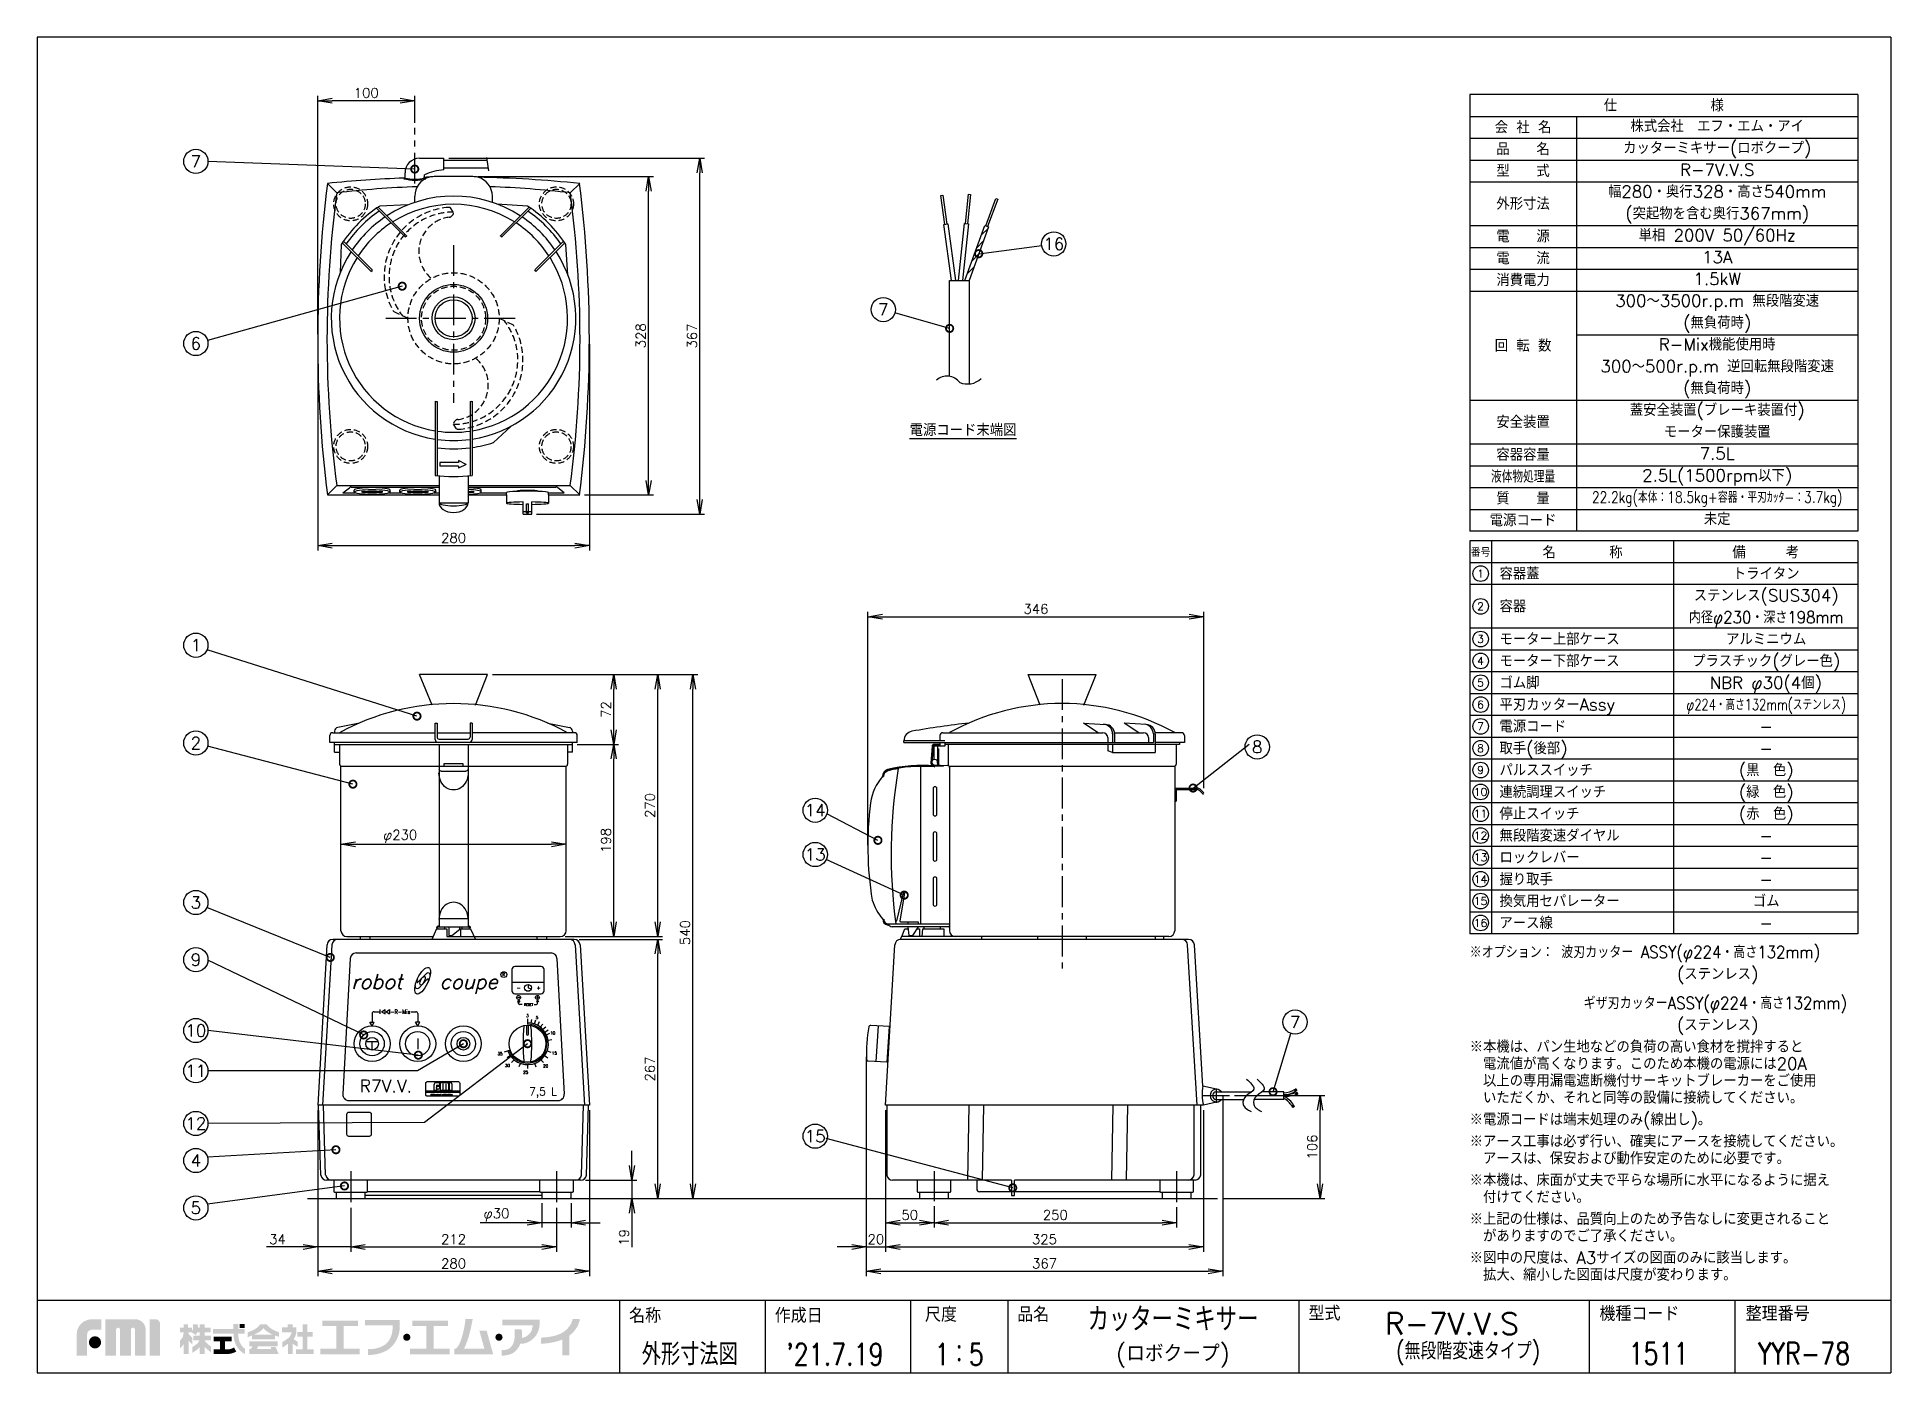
# Model space of a CAD drawing. Extents: x 115 to 2025, y 0 to 1377.
import ezdxf
from ezdxf.enums import TextEntityAlignment as Align

# ---------------------------------------------------------------- set-up
doc = ezdxf.new("R2010")
doc.units = 0
doc.header["$PDMODE"] = 3
doc.linetypes.add('CENTER', pattern=[50.8, 31.75, -6.35, 6.35, -6.35])
doc.linetypes.add('HIDDEN', pattern=[9.525, 6.35, -3.175])
doc.layers.get('0').update_dxf_attribs({"linetype": 'CONTINUOUS'})
doc.layers.get('DEFPOINTS').update_dxf_attribs({"linetype": 'CONTINUOUS'})
for name, color, linetype in [('DANMEN', 7, 'CONTINUOUS'), ('KIKI-2D2', 7, 'CONTINUOUS'), ('SIYOU', 7, 'CONTINUOUS'), ('SUNPOU', 7, 'CONTINUOUS'), ('WAKU', 7, 'CONTINUOUS')]:
    doc.layers.add(name, color=color, linetype=linetype)
doc.styles.get("Standard").update_dxf_attribs({"font": 'romans.shx', "bigfont": 'extfont.shx'})
doc.dimstyles.get("Standard").update_dxf_attribs({"dimscale": 5, "dimtxt": 2, "dimasz": 3, "dimexe": 1, "dimexo": 1, "dimgap": 0.6, "dimtad": 3, "dimdec": 0, "dimzin": 0, "dimdsep": 46, "dimtxsty": 'STANDARD', "dimblk1": 'OPEN', "dimblk2": 'OPEN', "dimsah": 1, "dimcen": 1.5, "dimadec": 0, "dimazin": 0, "dimtfac": 1, "dimtdec": 0, "dimtmove": 0, "dimatfit": 0, "dimldrblk": 'DOTSMALL', "dimfxl": 1, "dimtvp": 1, "dimtolj": 1, "dimtzin": 0, "dimarcsym": 0})

msp = doc.modelspace()

# ---------------------------------------------------------------- texts
at = {"color": 2, "oblique": 15}
msp.add_text('robot   coupe', height=15, dxfattribs=at).set_placement((438.9, 395.8))
at = {"color": 2}
for s, height, p in [('R', 3, (594.2, 409.2)), ('-', 4, (608.9, 395)), ('-', 3, (609.4, 385.8)), ('+', 3, (628.9, 385.8)), ('+', 4, (629.5, 395)), ('3', 3, (619, 366.7)), ('5', 3, (628.8, 364.8)), ('10', 3, (643.8, 348.9)), ('35', 3, (589.4, 327.5)), ('15', 3, (645.4, 328.1)), ('30', 3, (597, 315.3)), ('25', 3, (615.8, 308.4)), ('20', 3, (636.4, 314.9)), ('R7V.V.', 13, (447.2, 289.2)), ('FOOD MACHINE INTERNATIONAL', 1.111, (520.6, 286.3)), ('7,5 L', 8, (621.9, 286))]:
    msp.add_text(s, height=height, dxfattribs=at).set_placement(p)
at = {"color": 2, "width": 0.8}
msp.add_text('-R-Mix', height=4.5, dxfattribs=at).set_placement((489.2, 372.3), align=Align.MIDDLE)
at = {"color": 2}
msp.add_text('RESET', height=2.25, dxfattribs=at).set_placement((621.5, 379.6), align=Align.MIDDLE)
at = {"layer": 'SIYOU'}
for s, p in [('仕\u3000\u3000\u3000\u3000\u3000\u3000\u3000様', (1791, 1306.3)), ('会 社 名', (1646, 1283.8)), ('品\u3000\u3000名', (1646, 1261.3)), ('型\u3000\u3000式', (1646, 1238.8)), ('外形寸法', (1646, 1205)), ('電\u3000\u3000源', (1646, 1171.3)), ('電\u3000\u3000流', (1646, 1148.8)), ('消費電力', (1646, 1126.3)), ('回 転 数', (1646, 1058.7)), ('安全装置', (1646, 980)), ('容器容量', (1646, 946.3)), ('質\u3000\u3000量', (1646, 901.3)), ('電源コード', (1646, 878.8))]:
    msp.add_text(s, height=12.5, dxfattribs=at).set_placement(p, align=Align.MIDDLE_CENTER)
at = {"layer": 'SIYOU', "color": 1}
for s, p in [('株式会社\u3000エフ・エム・アイ', (1846, 1285)), ('カッターミキサー(ロボクープ)', (1846, 1262.5)), ('R-7V.V.S', (1846, 1240)), ('幅280・奥行328・高さ540mm', (1846, 1217.5)), ('(突起物を含む奥行367mm)', (1846, 1195)), ('単相 200V 50/60Hz', (1846, 1172.5)), ('13A', (1846, 1150)), ('1.5kW', (1846, 1127.5)), ('300～3500r.p.m 無段階変速', (1846, 1105)), ('(無負荷時)', (1846, 1082.5)), ('R-Mix機能使用時', (1846, 1060)), ('300～500r.p.m 逆回転無段階変速', (1846, 1037.5)), ('(無負荷時)', (1846, 1015)), ('蓋安全装置(ブレーキ装置付)', (1846, 992.5)), ('モーター保護装置', (1846, 970)), ('7.5L', (1846, 947.5)), ('2.5L(1500rpm以下)', (1846, 925)), ('未定', (1846, 880)), ('トライタン', (1896.5, 823.8)), ('ステンレス(SUS304)', (1896.5, 801.3)), ('アルミニウム', (1896.5, 756.3)), ('プラスチック(グレー色)', (1896.5, 733.8)), ('NBR φ30(4個)', (1896, 711.3)), ('-', (1896.5, 666.3)), ('-', (1896.5, 643.8)), ('(黒\u3000色)', (1896.5, 621.3)), ('(緑\u3000色)', (1896.5, 598.8)), ('(赤\u3000色)', (1896.5, 576.3)), ('-', (1896.5, 553.8)), ('-', (1896.5, 531.3)), ('-', (1896.5, 508.8)), ('ゴム', (1896.5, 486.3)), ('-', (1896.5, 463.8))]:
    msp.add_text(s, height=12.5, dxfattribs=at).set_placement(p, align=Align.MIDDLE_CENTER)
msp.add_text('%%U電源コード末端図', height=12.5, dxfattribs=at).set_placement((1069, 972.4), align=Align.MIDDLE)
at = {"layer": 'SIYOU', "width": 0.8}
msp.add_text('液体物処理量', height=12.5, dxfattribs=at).set_placement((1646, 923.8), align=Align.MIDDLE_CENTER)
at = {"layer": 'SIYOU', "color": 1}
for s, height, width, p in [('22.2kg(本体：18.5kg+容器・平刃ｶｯﾀ-：3.7kg)', 11.5, 0.8, (1846, 902.5)), ('内径φ230・深さ198mm', 12.5, 0.9, (1896.5, 778.8)), ('φ224・高さ132mm(ステンレス)', 11.5, 0.75, (1896.5, 688.8))]:
    msp.add_text(s, height=height, dxfattribs=dict(at, width=width)).set_placement(p, align=Align.MIDDLE_CENTER)
at = {"layer": 'SIYOU'}
for s, height, p in [('番号', 8.04, (1602.3, 846.3)), ('名\u3000\u3000\u3000\u3000称', 12.5, (1707.3, 846.3)), ('備\u3000\u3000\u3000考', 12.5, (1896, 846.3)), ('1', 8.04, (1602.3, 823.8)), ('2', 8.04, (1602.3, 790)), ('3', 8.04, (1602.3, 756.3)), ('4', 8.04, (1602.3, 733.8)), ('5', 8.04, (1602.3, 711.3)), ('6', 8.04, (1602.3, 688.8)), ('7', 8.04, (1602.3, 666.3)), ('8', 8.04, (1602.3, 643.8)), ('9', 8.04, (1602.3, 621.3)), ('10', 8.04, (1602.3, 598.8)), ('11', 8.04, (1602.3, 576.3)), ('12', 8.04, (1602.3, 553.8)), ('13', 8.04, (1602.3, 531.3)), ('14', 8.04, (1602.3, 508.8)), ('15', 8.04, (1602.3, 486.3)), ('16', 8.04, (1602.3, 463.8))]:
    msp.add_text(s, height=height, dxfattribs=at).set_placement(p, align=Align.MIDDLE)
for s, p in [('容器蓋', (1621.7, 823.8)), ('容器', (1621.7, 790)), ('モーター上部ケース', (1621.7, 756.3)), ('モーター下部ケース', (1621.7, 733.8)), ('ゴム脚', (1621.7, 711.3)), ('平刃カッターAssy', (1621.7, 688.8)), ('電源コード', (1621.7, 666.3)), ('取手(後部)', (1621.7, 643.8)), ('パルススイッチ', (1621.7, 621.3)), ('連続調理スイッチ', (1621.7, 598.8)), ('停止スイッチ', (1621.7, 576.3)), ('無段階変速ダイヤル', (1621.7, 553.8)), ('ロックレバー', (1621.7, 531.3)), ('握り取手', (1621.7, 508.8)), ('換気用セパレーター', (1621.7, 486.3)), ('アース線', (1621.7, 463.8))]:
    msp.add_text(s, height=12.5, dxfattribs=at).set_placement(p, align=Align.MIDDLE_LEFT)
at = {"layer": 'SIYOU', "color": 1, "width": 0.9}
for s, p in [('※オプション： 波刃カッター ASSY(φ224・高さ132mm)', (1591, 427.5)), ('              ギザ刃カッターASSY(φ224・高さ132mm)', (1591, 375))]:
    msp.add_text(s, height=12.5, dxfattribs=at).set_placement(p)
at = {"layer": 'SIYOU', "color": 1}
for s, p in [('\u3000\u3000\u3000\u3000\u3000\u3000\u3000\u3000\u3000\u3000\u3000\u3000\u3000\u3000(ステンレス)', (1612.1, 405)), ('\u3000\u3000\u3000\u3000\u3000\u3000\u3000\u3000\u3000\u3000\u3000\u3000\u3000\u3000(ステンレス)', (1612.1, 352.5)), ('※本機は、パン生地などの負荷の高い食材を撹拌すると', (1591, 330)), ('\u3000電流値が高くなります。このため本機の電源には20A', (1591, 312.5)), ('\u3000以上の専用漏電遮断機付サーキットブレーカーをご使用', (1591, 295)), ('\u3000いただくか、それと同等の設備に接続してください。', (1591, 277.5)), ('※電源コードは端末処理のみ(線出し)。', (1591, 255)), ('※アース工事は必ず行い、確実にアースを接続してください。', (1591, 232.5)), ('\u3000アースは、保安および動作安定のために必要です。', (1591, 215)), ('※本機は、床面が丈夫で平らな場所に水平になるように据え', (1591, 192.5)), ('\u3000付けてください。', (1591, 175)), ('※上記の仕様は、品質向上のため予告なしに変更されること', (1591, 152.5)), ('\u3000がありますのでご了承ください。', (1591, 135)), ('※図中の尺度は、A3サイズの図面のみに該当します。', (1591, 112.5)), ('\u3000拡大、縮小した図面は尺度が変わります。', (1591, 95))]:
    msp.add_text(s, height=12.5, dxfattribs=at).set_placement(p)
at = {"layer": 'SUNPOU'}
for s, p in [('7', (278.6, 1248.6)), ('16', (1162.5, 1163.6)), ('7', (986.8, 1095.9)), ('6', (278.6, 1060.9)), ('1', (278.6, 750)), ('2', (278.6, 649.2)), ('8', (1372.1, 645.2)), ('14', (916.7, 579.9)), ('13', (916.7, 534.3)), ('3', (278.6, 484.8)), ('9', (278.6, 425.9)), ('7', (1411.1, 361.6)), ('10', (278.6, 352.9)), ('11', (278.6, 311.4)), ('12', (278.6, 257.1)), ('15', (916.7, 244)), ('4', (278.6, 218.9)), ('5', (278.6, 170.1))]:
    msp.add_text(s, height=12.5, dxfattribs=at).set_placement(p, align=Align.MIDDLE)
at = {"layer": 'WAKU'}
for s, p in [('名称', (725, 51.6)), ('作成日', (875, 51.6)), ('尺度', (1029.8, 52.7)), ('品名', (1124.8, 52.7)), ('型式', (1424.9, 54)), ('機種コード', (1724.6, 53.6)), ('整理番号', (1875.3, 53.6))]:
    msp.add_text(s, height=15, dxfattribs=at).set_placement(p)
at = {"layer": 'WAKU', "color": 1}
for s, height, width, p in [('カッターミキサー', 25, 0.8, (1285.3, 56.3)), ('(無段階変速タイプ)', 17.5, 0.85, (1589.4, 21.4))]:
    msp.add_text(s, height=height, dxfattribs=dict(at, width=width)).set_placement(p, align=Align.MIDDLE)
msp.add_text('R-7V.V.S', height=22.5, dxfattribs=at).set_placement((1572.7, 39.6), align=Align.CENTER)
at = {"layer": 'WAKU', "color": 1, "width": 0.8}
for s, p in [('外形寸法図', (787.5, 8)), ("'21.7.19", (937, 8)), ('1：5', (1065, 8)), ('1511', (1785.6, 8.8)), ('YYR-78', (1935.6, 8.8))]:
    msp.add_text(s, height=22.5, dxfattribs=at).set_placement(p, align=Align.CENTER)
at = {"layer": 'WAKU', "color": 1}
msp.add_text('(ロボクープ)', height=17.5, dxfattribs=at).set_placement((1285.3, 18.8), align=Align.MIDDLE)

# ---------------------------------------------------------------- blocks, each defined once
blk = doc.blocks.new('_DotSmall')
at = {"color": 0, "linetype": 'ByBlock', "const_width": 0.5}
blk.add_lwpolyline([(-0.0625, 0, 1), (0.0625, 0, 1)], format="xyb", close=True, dxfattribs=at)
blk = doc.blocks.new('_OPEN')
at = {"color": 0, "linetype": 'ByBlock'}
for p, q in [((-1, 0.17), (0, 0)), ((0, 0), (-1, -0.17)), ((0, 0), (-1, 0))]:
    blk.add_line(p, q, dxfattribs=at)
blk = doc.blocks.new('*D2')
at = {"layer": 'DEFPOINTS', "color": 0}
for p in [(404.1, 1065.4), (684.1, 1065.4), (684.1, 852.6)]:
    blk.add_point(p, dxfattribs=at)
at = {"layer": 'SUNPOU', "color": 0, "lineweight": -2}
for p, q in [((404.1, 1060.4), (404.1, 847.6)), ((684.1, 1060.4), (684.1, 847.6)), ((419.1, 852.6), (669.1, 852.6))]:
    blk.add_line(p, q, dxfattribs=at)
at = {"layer": 'SUNPOU', "color": 0, "lineweight": -2, "xscale": 15, "yscale": 15, "zscale": 15, "rotation": 180}
blk.add_blockref('_OPEN', (404.1, 852.6), dxfattribs=at)
at = {"layer": 'SUNPOU', "color": 0, "lineweight": -2, "xscale": 15, "yscale": 15, "zscale": 15}
blk.add_blockref('_OPEN', (684.1, 852.6), dxfattribs=at)
at = {"layer": 'SUNPOU', "color": 0, "insert": (544.1, 860.6), "char_height": 10, "attachment_point": 5}
blk.add_mtext('\\A1;280', dxfattribs=at)
blk = doc.blocks.new('*D3')
at = {"layer": 'DEFPOINTS', "color": 0}
for p in [(564.1, 1232.9), (745, 1232.9), (674.1, 904.9)]:
    blk.add_point(p, dxfattribs=at)
at = {"layer": 'SUNPOU', "color": 0, "lineweight": -2}
for p, q in [((569.1, 1232.9), (750, 1232.9)), ((745, 919.9), (745, 1217.9)), ((679.1, 904.9), (750, 904.9))]:
    blk.add_line(p, q, dxfattribs=at)
at = {"layer": 'SUNPOU', "color": 0, "lineweight": -2, "xscale": 15, "yscale": 15, "zscale": 15}
for p, rotation in [((745, 1232.9), 90), ((745, 904.9), 270)]:
    blk.add_blockref('_OPEN', p, dxfattribs=dict(at, rotation=rotation))
at = {"layer": 'SUNPOU', "color": 0, "insert": (737, 1068.9), "char_height": 10, "attachment_point": 5, "rotation": 90}
blk.add_mtext('\\A1;328', dxfattribs=at)
blk = doc.blocks.new('*D4')
at = {"layer": 'DEFPOINTS', "color": 0}
for p in [(534.1, 1251.9), (797.8, 1251.9), (624.7, 885.2)]:
    blk.add_point(p, dxfattribs=at)
at = {"layer": 'SUNPOU', "color": 0, "lineweight": -2}
for p, q in [((539.1, 1251.9), (802.8, 1251.9)), ((797.8, 900.2), (797.8, 1236.9)), ((629.7, 885.2), (802.8, 885.2))]:
    blk.add_line(p, q, dxfattribs=at)
at = {"layer": 'SUNPOU', "color": 0, "lineweight": -2, "xscale": 15, "yscale": 15, "zscale": 15}
for p, rotation in [((797.8, 1251.9), 90), ((797.8, 885.2), 270)]:
    blk.add_blockref('_OPEN', p, dxfattribs=dict(at, rotation=rotation))
at = {"layer": 'SUNPOU', "color": 0, "insert": (789.8, 1068.6), "char_height": 10, "attachment_point": 5, "rotation": 90}
blk.add_mtext('\\A1;367', dxfattribs=at)
blk = doc.blocks.new('*D5')
at = {"layer": 'DEFPOINTS', "color": 0}
for p in [(666.6, 647.8), (709.1, 647.8), (654.1, 449.8)]:
    blk.add_point(p, dxfattribs=at)
at = {"layer": 'SUNPOU', "color": 0, "lineweight": -2}
for p, q in [((671.6, 647.8), (714.1, 647.8)), ((709.1, 464.8), (709.1, 632.8)), ((659.1, 449.8), (714.1, 449.8))]:
    blk.add_line(p, q, dxfattribs=at)
at = {"layer": 'SUNPOU', "color": 0, "lineweight": -2, "xscale": 15, "yscale": 15, "zscale": 15}
for p, rotation in [((709.1, 647.8), 90), ((709.1, 449.8), 270)]:
    blk.add_blockref('_OPEN', p, dxfattribs=dict(at, rotation=rotation))
at = {"layer": 'SUNPOU', "color": 0, "insert": (701.1, 548.8), "char_height": 10, "attachment_point": 5, "rotation": 90}
blk.add_mtext('\\A1;198', dxfattribs=at)
blk = doc.blocks.new('*D6')
at = {"layer": 'DEFPOINTS', "color": 0}
for p in [(579.1, 719.8), (709.1, 719.8), (666.6, 647.8)]:
    blk.add_point(p, dxfattribs=at)
at = {"layer": 'SUNPOU', "color": 0, "lineweight": -2}
for p, q in [((584.1, 719.8), (714.1, 719.8)), ((709.1, 662.8), (709.1, 704.8)), ((671.6, 647.8), (714.1, 647.8))]:
    blk.add_line(p, q, dxfattribs=at)
at = {"layer": 'SUNPOU', "color": 0, "lineweight": -2, "xscale": 15, "yscale": 15, "zscale": 15}
for p, rotation in [((709.1, 719.8), 90), ((709.1, 647.8), 270)]:
    blk.add_blockref('_OPEN', p, dxfattribs=dict(at, rotation=rotation))
at = {"layer": 'SUNPOU', "color": 0, "insert": (701.1, 683.8), "char_height": 10, "attachment_point": 5, "rotation": 90}
blk.add_mtext('\\A1;72', dxfattribs=at)
blk = doc.blocks.new('*D7')
at = {"layer": 'DEFPOINTS', "color": 0}
for p in [(404.1, 275.8), (438.1, 175.1), (404.1, 129.8)]:
    blk.add_point(p, dxfattribs=at)
at = {"layer": 'SUNPOU', "color": 0, "lineweight": -2}
for p, q in [((404.1, 270.8), (404.1, 124.8)), ((438.1, 170.1), (438.1, 124.8)), ((389.1, 129.8), (351.4, 129.8)), ((438.1, 129.8), (404.1, 129.8)), ((453.1, 129.8), (468.1, 129.8))]:
    blk.add_line(p, q, dxfattribs=at)
at = {"layer": 'SUNPOU', "color": 0, "lineweight": -2, "xscale": 15, "yscale": 15, "zscale": 15}
blk.add_blockref('_OPEN', (404.1, 129.8), dxfattribs=at)
at = {"layer": 'SUNPOU', "color": 0, "lineweight": -2, "xscale": 15, "yscale": 15, "zscale": 15, "rotation": 180}
blk.add_blockref('_OPEN', (438.1, 129.8), dxfattribs=at)
at = {"layer": 'SUNPOU', "color": 0, "insert": (362.7, 137.8), "char_height": 10, "attachment_point": 5}
blk.add_mtext('\\A1;34', dxfattribs=at)
blk = doc.blocks.new('*D8')
at = {"layer": 'DEFPOINTS', "color": 0}
for p in [(1317.1, 779.4), (1317.1, 597.5), (971, 538.9)]:
    blk.add_point(p, dxfattribs=at)
at = {"layer": 'SUNPOU', "color": 0, "lineweight": -2}
for p, q in [((971, 543.9), (971, 784.4)), ((1317.1, 602.5), (1317.1, 784.4)), ((986, 779.4), (1302.1, 779.4))]:
    blk.add_line(p, q, dxfattribs=at)
at = {"layer": 'SUNPOU', "color": 0, "lineweight": -2, "xscale": 15, "yscale": 15, "zscale": 15, "rotation": 180}
blk.add_blockref('_OPEN', (971, 779.4), dxfattribs=at)
at = {"layer": 'SUNPOU', "color": 0, "lineweight": -2, "xscale": 15, "yscale": 15, "zscale": 15}
blk.add_blockref('_OPEN', (1317.1, 779.4), dxfattribs=at)
at = {"layer": 'SUNPOU', "color": 0, "insert": (1144.1, 787.4), "char_height": 10, "attachment_point": 5}
blk.add_mtext('\\A1;346', dxfattribs=at)
blk = doc.blocks.new('*D9')
at = {"layer": 'DEFPOINTS', "color": 0}
for p in [(675, 198.8), (676.3, 179.8), (727.8, 179.8)]:
    blk.add_point(p, dxfattribs=at)
at = {"layer": 'SUNPOU', "color": 0, "lineweight": -2}
for p, q in [((727.8, 213.8), (727.8, 228.8)), ((680, 198.8), (732.8, 198.8)), ((727.8, 198.8), (727.8, 179.8)), ((681.3, 179.8), (732.8, 179.8)), ((727.8, 164.8), (727.8, 129.5))]:
    blk.add_line(p, q, dxfattribs=at)
at = {"layer": 'SUNPOU', "color": 0, "lineweight": -2, "xscale": 15, "yscale": 15, "zscale": 15}
for p, rotation in [((727.8, 198.8), 270), ((727.8, 179.8), 90)]:
    blk.add_blockref('_OPEN', p, dxfattribs=dict(at, rotation=rotation))
at = {"layer": 'SUNPOU', "color": 0, "insert": (719.8, 139.7), "char_height": 10, "attachment_point": 5, "rotation": 90}
blk.add_mtext('\\A1;19', dxfattribs=at)
blk = doc.blocks.new('*D10')
at = {"layer": 'DEFPOINTS', "color": 0}
for p in [(579.1, 719.8), (790.7, 719.8), (729, 179.8)]:
    blk.add_point(p, dxfattribs=at)
at = {"layer": 'SUNPOU', "color": 0, "lineweight": -2}
for p, q in [((584.1, 719.8), (795.7, 719.8)), ((790.7, 194.8), (790.7, 704.8)), ((734, 179.8), (795.7, 179.8))]:
    blk.add_line(p, q, dxfattribs=at)
at = {"layer": 'SUNPOU', "color": 0, "lineweight": -2, "xscale": 15, "yscale": 15, "zscale": 15}
for p, rotation in [((790.7, 719.8), 90), ((790.7, 179.8), 270)]:
    blk.add_blockref('_OPEN', p, dxfattribs=dict(at, rotation=rotation))
at = {"layer": 'SUNPOU', "color": 0, "insert": (782.7, 453.8), "char_height": 10, "attachment_point": 5, "rotation": 90}
blk.add_mtext('\\A1;540', dxfattribs=at)
blk = doc.blocks.new('*D11')
at = {"layer": 'DEFPOINTS', "color": 0}
for p in [(668.4, 446.8), (754.4, 446.8), (676.3, 179.8)]:
    blk.add_point(p, dxfattribs=at)
at = {"layer": 'SUNPOU', "color": 0, "lineweight": -2}
for p, q in [((673.4, 446.8), (759.4, 446.8)), ((754.4, 194.8), (754.4, 431.8)), ((681.3, 179.8), (759.4, 179.8))]:
    blk.add_line(p, q, dxfattribs=at)
at = {"layer": 'SUNPOU', "color": 0, "lineweight": -2, "xscale": 15, "yscale": 15, "zscale": 15}
for p, rotation in [((754.4, 446.8), 90), ((754.4, 179.8), 270)]:
    blk.add_blockref('_OPEN', p, dxfattribs=dict(at, rotation=rotation))
at = {"layer": 'SUNPOU', "color": 0, "insert": (746.4, 313.3), "char_height": 10, "attachment_point": 5, "rotation": 90}
blk.add_mtext('\\A1;267', dxfattribs=at)
blk = doc.blocks.new('*D12')
at = {"layer": 'DEFPOINTS', "color": 0}
for p in [(579.1, 719.8), (754.4, 719.8), (654.1, 449.8)]:
    blk.add_point(p, dxfattribs=at)
at = {"layer": 'SUNPOU', "color": 0, "lineweight": -2}
for p, q in [((584.1, 719.8), (759.4, 719.8)), ((754.4, 464.8), (754.4, 704.8)), ((659.1, 449.8), (759.4, 449.8))]:
    blk.add_line(p, q, dxfattribs=at)
at = {"layer": 'SUNPOU', "color": 0, "lineweight": -2, "xscale": 15, "yscale": 15, "zscale": 15}
for p, rotation in [((754.4, 719.8), 90), ((754.4, 449.8), 270)]:
    blk.add_blockref('_OPEN', p, dxfattribs=dict(at, rotation=rotation))
at = {"layer": 'SUNPOU', "color": 0, "insert": (746.4, 584.8), "char_height": 10, "attachment_point": 5, "rotation": 90}
blk.add_mtext('\\A1;270', dxfattribs=at)
blk = doc.blocks.new('*D13')
at = {"layer": 'DEFPOINTS', "color": 0}
for p in [(404.1, 1311.2), (504.1, 1283.3), (404.1, 1065.4)]:
    blk.add_point(p, dxfattribs=at)
at = {"layer": 'SUNPOU', "color": 0, "lineweight": -2}
for p, q in [((404.1, 1070.4), (404.1, 1316.2)), ((489.1, 1311.2), (419.1, 1311.2)), ((504.1, 1288.3), (504.1, 1316.2))]:
    blk.add_line(p, q, dxfattribs=at)
at = {"layer": 'SUNPOU', "color": 0, "lineweight": -2, "xscale": 15, "yscale": 15, "zscale": 15, "rotation": 180}
blk.add_blockref('_OPEN', (404.1, 1311.2), dxfattribs=at)
at = {"layer": 'SUNPOU', "color": 0, "lineweight": -2, "xscale": 15, "yscale": 15, "zscale": 15}
blk.add_blockref('_OPEN', (504.1, 1311.2), dxfattribs=at)
at = {"layer": 'SUNPOU', "color": 0, "insert": (454.1, 1319.2), "char_height": 10, "attachment_point": 5}
blk.add_mtext('\\A1;100', dxfattribs=at)
blk = doc.blocks.new('*D14')
at = {"layer": 'DEFPOINTS', "color": 0}
for p in [(635.1, 179.8), (665.1, 179.8), (635.1, 154.8)]:
    blk.add_point(p, dxfattribs=at)
at = {"layer": 'SUNPOU', "color": 0, "lineweight": -2}
for p, q in [((635.1, 174.8), (635.1, 149.8)), ((665.1, 174.8), (665.1, 149.8)), ((620.1, 154.8), (571.5, 154.8)), ((665.1, 154.8), (635.1, 154.8)), ((680.1, 154.8), (695.1, 154.8))]:
    blk.add_line(p, q, dxfattribs=at)
at = {"layer": 'SUNPOU', "color": 0, "lineweight": -2, "xscale": 15, "yscale": 15, "zscale": 15}
blk.add_blockref('_OPEN', (635.1, 154.8), dxfattribs=at)
at = {"layer": 'SUNPOU', "color": 0, "lineweight": -2, "xscale": 15, "yscale": 15, "zscale": 15, "rotation": 180}
blk.add_blockref('_OPEN', (665.1, 154.8), dxfattribs=at)
at = {"layer": 'SUNPOU', "color": 0, "insert": (588.3, 162.8), "char_height": 10, "attachment_point": 5}
blk.add_mtext('\\A1;φ30', dxfattribs=at)
blk = doc.blocks.new('*D15')
at = {"layer": 'DEFPOINTS', "color": 0}
for p in [(428.1, 544.9), (660.1, 544.9), (660.1, 544.9)]:
    blk.add_point(p, dxfattribs=at)
at = {"layer": 'SUNPOU', "color": 0, "lineweight": -2}
blk.add_line((443.1, 544.9), (645.1, 544.9), dxfattribs=at)
at = {"layer": 'SUNPOU', "color": 0, "lineweight": -2, "xscale": 15, "yscale": 15, "zscale": 15, "rotation": 180}
blk.add_blockref('_OPEN', (428.1, 544.9), dxfattribs=at)
at = {"layer": 'SUNPOU', "color": 0, "lineweight": -2, "xscale": 15, "yscale": 15, "zscale": 15}
blk.add_blockref('_OPEN', (660.1, 544.9), dxfattribs=at)
at = {"layer": 'SUNPOU', "color": 0, "insert": (489.1, 552.9), "char_height": 10, "attachment_point": 5}
blk.add_mtext('\\A1;φ230', dxfattribs=at)
blk = doc.blocks.new('*D16')
at = {"layer": 'DEFPOINTS', "color": 0}
for p in [(438.1, 175.1), (650.1, 175.1), (650.1, 129.8)]:
    blk.add_point(p, dxfattribs=at)
at = {"layer": 'SUNPOU', "color": 0, "lineweight": -2}
for p, q in [((438.1, 170.1), (438.1, 124.8)), ((650.1, 170.1), (650.1, 124.8)), ((453.1, 129.8), (635.1, 129.8))]:
    blk.add_line(p, q, dxfattribs=at)
at = {"layer": 'SUNPOU', "color": 0, "lineweight": -2, "xscale": 15, "yscale": 15, "zscale": 15, "rotation": 180}
blk.add_blockref('_OPEN', (438.1, 129.8), dxfattribs=at)
at = {"layer": 'SUNPOU', "color": 0, "lineweight": -2, "xscale": 15, "yscale": 15, "zscale": 15}
blk.add_blockref('_OPEN', (650.1, 129.8), dxfattribs=at)
at = {"layer": 'SUNPOU', "color": 0, "insert": (544.1, 137.8), "char_height": 10, "attachment_point": 5}
blk.add_mtext('\\A1;212', dxfattribs=at)
blk = doc.blocks.new('*D17')
at = {"layer": 'DEFPOINTS', "color": 0}
for p in [(404.1, 275.8), (684.1, 275.8), (684.1, 104.8)]:
    blk.add_point(p, dxfattribs=at)
at = {"layer": 'SUNPOU', "color": 0, "lineweight": -2}
for p, q in [((404.1, 270.8), (404.1, 99.8)), ((684.1, 270.8), (684.1, 99.8)), ((419.1, 104.8), (669.1, 104.8))]:
    blk.add_line(p, q, dxfattribs=at)
at = {"layer": 'SUNPOU', "color": 0, "lineweight": -2, "xscale": 15, "yscale": 15, "zscale": 15, "rotation": 180}
blk.add_blockref('_OPEN', (404.1, 104.8), dxfattribs=at)
at = {"layer": 'SUNPOU', "color": 0, "lineweight": -2, "xscale": 15, "yscale": 15, "zscale": 15}
blk.add_blockref('_OPEN', (684.1, 104.8), dxfattribs=at)
at = {"layer": 'SUNPOU', "color": 0, "insert": (544.1, 112.8), "char_height": 10, "attachment_point": 5}
blk.add_mtext('\\A1;280', dxfattribs=at)
blk = doc.blocks.new('*D18')
at = {"layer": 'DEFPOINTS', "color": 0}
for p in [(989.1, 275.8), (1039.1, 177), (1039.1, 154.8)]:
    blk.add_point(p, dxfattribs=at)
at = {"layer": 'SUNPOU', "color": 0, "lineweight": -2}
for p, q in [((989.1, 270.8), (989.1, 149.8)), ((1039.1, 172), (1039.1, 149.8)), ((1004.1, 154.8), (1024.1, 154.8))]:
    blk.add_line(p, q, dxfattribs=at)
at = {"layer": 'SUNPOU', "color": 0, "lineweight": -2, "xscale": 15, "yscale": 15, "zscale": 15, "rotation": 180}
blk.add_blockref('_OPEN', (989.1, 154.8), dxfattribs=at)
at = {"layer": 'SUNPOU', "color": 0, "lineweight": -2, "xscale": 15, "yscale": 15, "zscale": 15}
blk.add_blockref('_OPEN', (1039.1, 154.8), dxfattribs=at)
at = {"layer": 'SUNPOU', "color": 0, "insert": (1014.1, 162.8), "char_height": 10, "attachment_point": 5}
blk.add_mtext('\\A1;50', dxfattribs=at)
blk = doc.blocks.new('*D19')
at = {"layer": 'DEFPOINTS', "color": 0}
for p in [(1039.1, 177), (1289.1, 176), (1289.1, 154.8)]:
    blk.add_point(p, dxfattribs=at)
at = {"layer": 'SUNPOU', "color": 0, "lineweight": -2}
for p, q in [((1039.1, 172), (1039.1, 149.8)), ((1054.1, 154.8), (1274.1, 154.8)), ((1289.1, 171), (1289.1, 149.8))]:
    blk.add_line(p, q, dxfattribs=at)
at = {"layer": 'SUNPOU', "color": 0, "lineweight": -2, "xscale": 15, "yscale": 15, "zscale": 15, "rotation": 180}
blk.add_blockref('_OPEN', (1039.1, 154.8), dxfattribs=at)
at = {"layer": 'SUNPOU', "color": 0, "lineweight": -2, "xscale": 15, "yscale": 15, "zscale": 15}
blk.add_blockref('_OPEN', (1289.1, 154.8), dxfattribs=at)
at = {"layer": 'SUNPOU', "color": 0, "insert": (1164.1, 162.8), "char_height": 10, "attachment_point": 5}
blk.add_mtext('\\A1;250', dxfattribs=at)
blk = doc.blocks.new('*D20')
at = {"layer": 'DEFPOINTS', "color": 0}
for p in [(969.3, 330.8), (989.1, 275.8), (989.1, 129.8)]:
    blk.add_point(p, dxfattribs=at)
at = {"layer": 'SUNPOU', "color": 0, "lineweight": -2}
for p, q in [((969.3, 325.8), (969.3, 124.8)), ((989.1, 270.8), (989.1, 124.8)), ((954.3, 129.8), (939.3, 129.8)), ((969.3, 129.8), (989.1, 129.8)), ((1004.1, 129.8), (1019.1, 129.8))]:
    blk.add_line(p, q, dxfattribs=at)
at = {"layer": 'SUNPOU', "color": 0, "lineweight": -2, "xscale": 15, "yscale": 15, "zscale": 15}
blk.add_blockref('_OPEN', (969.3, 129.8), dxfattribs=at)
at = {"layer": 'SUNPOU', "color": 0, "lineweight": -2, "xscale": 15, "yscale": 15, "zscale": 15, "rotation": 180}
blk.add_blockref('_OPEN', (989.1, 129.8), dxfattribs=at)
at = {"layer": 'SUNPOU', "color": 0, "insert": (979.2, 137.8), "char_height": 10, "attachment_point": 5}
blk.add_mtext('\\A1;20', dxfattribs=at)
blk = doc.blocks.new('*D21')
at = {"layer": 'DEFPOINTS', "color": 0}
for p in [(989.1, 275.8), (1316.7, 275.8), (1316.7, 129.8)]:
    blk.add_point(p, dxfattribs=at)
at = {"layer": 'SUNPOU', "color": 0, "lineweight": -2}
for p, q in [((989.1, 270.8), (989.1, 124.8)), ((1316.7, 270.8), (1316.7, 124.8)), ((1004.1, 129.8), (1301.7, 129.8))]:
    blk.add_line(p, q, dxfattribs=at)
at = {"layer": 'SUNPOU', "color": 0, "lineweight": -2, "xscale": 15, "yscale": 15, "zscale": 15, "rotation": 180}
blk.add_blockref('_OPEN', (989.1, 129.8), dxfattribs=at)
at = {"layer": 'SUNPOU', "color": 0, "lineweight": -2, "xscale": 15, "yscale": 15, "zscale": 15}
blk.add_blockref('_OPEN', (1316.7, 129.8), dxfattribs=at)
at = {"layer": 'SUNPOU', "color": 0, "insert": (1152.9, 137.8), "char_height": 10, "attachment_point": 5}
blk.add_mtext('\\A1;325', dxfattribs=at)
blk = doc.blocks.new('*D22')
at = {"layer": 'DEFPOINTS', "color": 0}
for p in [(969.3, 330.8), (1336.6, 289.8), (1336.6, 104.8)]:
    blk.add_point(p, dxfattribs=at)
at = {"layer": 'SUNPOU', "color": 0, "lineweight": -2}
for p, q in [((969.3, 325.8), (969.3, 99.8)), ((1336.6, 284.8), (1336.6, 99.8)), ((984.3, 104.8), (1321.6, 104.8))]:
    blk.add_line(p, q, dxfattribs=at)
at = {"layer": 'SUNPOU', "color": 0, "lineweight": -2, "xscale": 15, "yscale": 15, "zscale": 15, "rotation": 180}
blk.add_blockref('_OPEN', (969.3, 104.8), dxfattribs=at)
at = {"layer": 'SUNPOU', "color": 0, "lineweight": -2, "xscale": 15, "yscale": 15, "zscale": 15}
blk.add_blockref('_OPEN', (1336.6, 104.8), dxfattribs=at)
at = {"layer": 'SUNPOU', "color": 0, "insert": (1153, 112.8), "char_height": 10, "attachment_point": 5}
blk.add_mtext('\\A1;367', dxfattribs=at)
blk = doc.blocks.new('*D25')
at = {"layer": 'DEFPOINTS', "color": 0}
for p in [(1343.6, 285.8), (1436.8, 285.8), (1332.6, 179.8)]:
    blk.add_point(p, dxfattribs=at)
at = {"layer": 'SUNPOU', "color": 0, "lineweight": -2}
for p, q in [((1348.6, 285.8), (1441.8, 285.8)), ((1436.8, 194.8), (1436.8, 270.8)), ((1337.6, 179.8), (1441.8, 179.8))]:
    blk.add_line(p, q, dxfattribs=at)
at = {"layer": 'SUNPOU', "color": 0, "lineweight": -2, "xscale": 15, "yscale": 15, "zscale": 15}
for p, rotation in [((1436.8, 285.8), 90), ((1436.8, 179.8), 270)]:
    blk.add_blockref('_OPEN', p, dxfattribs=dict(at, rotation=rotation))
at = {"layer": 'SUNPOU', "color": 0, "insert": (1428.8, 232.8), "char_height": 10, "attachment_point": 5, "rotation": 90}
blk.add_mtext('\\A1;106', dxfattribs=at)

# ---------------------------------------------------------------- dimensions: what is measured, and where the dimension line sits
at = {"layer": 'SUNPOU'}
for base, p1, p2, picture, middle in [((404.1, 1311.2), (504.1, 1283.3), (404.1, 1065.4), '*D13', (454.1, 1319.2)), ((684.1, 852.6), (404.1, 1065.4), (684.1, 1065.4), '*D2', (544.1, 860.6)), ((1317.1, 779.4), (971, 538.9), (1317.1, 597.5), '*D8', (1144.1, 787.4)), ((1336.6, 104.8), (969.3, 330.8), (1336.6, 289.8), '*D22', (1153, 112.8)), ((404.1, 129.8), (438.1, 175.1), (404.1, 275.8), '*D7', (362.7, 137.8)), ((684.1, 104.8), (404.1, 275.8), (684.1, 275.8), '*D17', (544.1, 112.8)), ((1039.1, 154.8), (989.1, 275.8), (1039.1, 177), '*D18', (1014.1, 162.8)), ((650.1, 129.8), (438.1, 175.1), (650.1, 175.1), '*D16', (544.1, 137.8)), ((1289.1, 154.8), (1039.1, 177), (1289.1, 176), '*D19', (1164.1, 162.8))]:
    dim = msp.add_linear_dim(base=base, p1=p1, p2=p2, dimstyle='STANDARD', dxfattribs=at)
    dim.commit()
    dim.dimension.update_dxf_attribs({"geometry": picture, "text_midpoint": middle})
for base, p1, p2, picture, middle in [((797.8, 1251.9), (624.7, 885.2), (534.1, 1251.9), '*D4', (789.8, 1068.6)), ((754.4, 719.8), (654.1, 449.8), (579.1, 719.8), '*D12', (746.4, 584.8)), ((754.4, 446.8), (676.3, 179.8), (668.4, 446.8), '*D11', (746.4, 313.3)), ((1436.8, 285.8), (1332.6, 179.8), (1343.6, 285.8), '*D25', (1428.8, 232.8)), ((727.8, 179.8), (675, 198.8), (676.3, 179.8), '*D9', (719.8, 139.7))]:
    dim = msp.add_linear_dim(base=base, p1=p1, p2=p2, angle=90, dimstyle='STANDARD', dxfattribs=at)
    dim.commit()
    dim.dimension.update_dxf_attribs({"geometry": picture, "text_midpoint": middle})
for base, p1, p2, picture, middle in [((745, 1232.9), (674.1, 904.9), (564.1, 1232.9), '*D3', (737, 1068.9)), ((709.1, 719.8), (666.6, 647.8), (579.1, 719.8), '*D6', (701.1, 683.8)), ((709.1, 647.8), (654.1, 449.8), (666.6, 647.8), '*D5', (701.1, 548.8))]:
    dim = msp.add_linear_dim(base=base, p1=p1, p2=p2, angle=90, dimstyle='STANDARD', override={"dimpost": ''}, dxfattribs=at)
    dim.commit()
    dim.dimension.update_dxf_attribs({"geometry": picture, "text_midpoint": middle})
dim = msp.add_linear_dim(base=(790.7, 719.8), p1=(729, 179.8), p2=(579.1, 719.8), angle=90, dimstyle='STANDARD', dxfattribs=at)
dim.commit()
dim.dimension.update_dxf_attribs({"geometry": '*D10', "text_midpoint": (790.7, 453.8), "dimtype": 160})
dim = msp.add_linear_dim(base=(660.1, 544.9), p1=(428.1, 544.9), p2=(660.1, 544.9), text='φ230', dimstyle='STANDARD', dxfattribs=at)
dim.commit()
dim.dimension.update_dxf_attribs({"geometry": '*D15', "text_midpoint": (489.1, 544.9), "dimtype": 160})
dim = msp.add_linear_dim(base=(989.1, 129.8), p1=(969.3, 330.8), p2=(989.1, 275.8), dimstyle='STANDARD', dxfattribs=at)
dim.commit()
dim.dimension.update_dxf_attribs({"geometry": '*D20', "text_midpoint": (979.2, 129.8), "dimtype": 160})
for base, p1, p2, text, picture, middle in [((1316.7, 129.8), (989.1, 275.8), (1316.7, 275.8), '325', '*D21', (1152.9, 137.8)), ((635.1, 154.8), (665.1, 179.8), (635.1, 179.8), 'φ<>', '*D14', (588.3, 162.8))]:
    dim = msp.add_linear_dim(base=base, p1=p1, p2=p2, text=text, dimstyle='STANDARD', dxfattribs=at)
    dim.commit()
    dim.dimension.update_dxf_attribs({"geometry": picture, "text_midpoint": middle})

# ---------------------------------------------------------------- hatches: boundary and pattern name
at = {"layer": 'DANMEN'}
h = msp.add_hatch(dxfattribs=at)
h.set_pattern_fill('_U', color=2, scale=6, angle=45, style=0, pattern_type=0)
h.set_pattern_definition([(45, (0, 0), (-4.24264, 4.24264), [])])
h.paths.add_polyline_path([(1091.5, 1182.5), (1070.9, 1125.9), (1075.2, 1125.9), (1095.3, 1181.1)])
at = {"layer": 'WAKU'}
h = msp.add_hatch(color=1, dxfattribs=at)
edge = h.paths.add_edge_path()
edge.add_spline(control_points=[(155.8, 17.8), (155.8, 17.8), (155.8, 39.7), (155.8, 39.7), (155.8, 48.3), (162.8, 55.3), (171.4, 55.3), (171.4, 55.3), (181.2, 55.3), (181.2, 55.3), (181.2, 55.3), (181.2, 44.5), (181.2, 44.5), (181.2, 44.5), (171.4, 44.5), (171.4, 44.5), (168.7, 44.5), (166.6, 42.3), (166.6, 39.7), (166.6, 39.7), (166.6, 17.8), (166.6, 17.8), (166.6, 17.8), (155.8, 17.8), (155.8, 17.8)], knot_values=[0, 0, 0, 0, 1, 1, 1, 2, 2, 2, 3, 3, 3, 4, 4, 4, 5, 5, 5, 6, 6, 6, 7, 7, 7, 8, 8, 8, 8], degree=3, periodic=0)
h = msp.add_hatch(color=1, dxfattribs=at)
edge = h.paths.add_edge_path()
edge.add_spline(control_points=[(226.7, 17.8), (226.7, 17.8), (215.9, 17.8), (215.9, 17.8), (215.9, 17.8), (215.9, 44.5), (215.9, 44.5), (215.9, 45.7), (214.9, 46.6), (213.8, 46.6), (212.6, 46.6), (211.7, 45.7), (211.7, 44.5), (211.7, 44.5), (211.7, 17.8), (211.7, 17.8), (211.7, 17.8), (200.6, 17.8), (200.6, 17.8), (200.6, 17.8), (200.6, 44.5), (200.6, 44.5), (200.6, 45.7), (199.7, 46.6), (198.5, 46.6), (197.4, 46.6), (196.4, 45.7), (196.4, 44.5), (196.4, 44.5), (196.4, 17.8), (196.4, 17.8), (196.4, 17.8), (185.4, 17.8), (185.4, 17.8), (185.4, 17.8), (185.4, 55.3), (185.4, 55.3), (185.4, 55.3), (201.2, 55.3), (201.2, 55.3), (201.2, 55.3), (216.1, 55.3), (216.1, 55.3), (222.1, 55.3), (226.9, 50.5), (226.9, 44.5), (226.9, 44.5), (226.9, 43.5), (226.9, 43.5), (226.9, 41.9), (226.9, 17.8), (226.9, 17.8), (226.9, 17.8), (226.7, 17.8), (226.7, 17.8)], knot_values=[0, 0, 0, 0, 1, 1, 1, 2, 2, 2, 3, 3, 3, 4, 4, 4, 5, 5, 5, 6, 6, 6, 7, 7, 7, 8, 8, 8, 9, 9, 9, 10, 10, 10, 11, 11, 11, 12, 12, 12, 13, 13, 13, 14, 14, 14, 15, 15, 15, 16, 16, 16, 17, 17, 17, 18, 18, 18, 18], degree=3, periodic=0)
h = msp.add_hatch(color=1, dxfattribs=at)
edge = h.paths.add_edge_path()
edge.add_spline(control_points=[(231, 17.8), (231, 17.8), (231, 55.3), (231, 55.3), (231, 55.3), (237, 55.3), (237, 55.3), (239.7, 55.3), (241.8, 53.1), (241.8, 50.5), (241.8, 50.5), (241.8, 17.8), (241.8, 17.8), (241.8, 17.8), (231, 17.8), (231, 17.8)], knot_values=[0, 0, 0, 0, 1, 1, 1, 2, 2, 2, 3, 3, 3, 4, 4, 4, 5, 5, 5, 5], degree=3, periodic=0)
h = msp.add_hatch(color=1, dxfattribs=at)
edge = h.paths.add_edge_path(flags=16)
edge.add_spline(control_points=[(294.2, 27.3), (294.2, 27.3), (292.2, 28.6), (290.2, 30.4), (289, 31.4), (288.1, 32.6), (287.7, 33.5), (287.7, 33.5), (287.7, 33.6), (287.7, 33.6), (287.7, 33.6), (294.1, 33.6), (294.1, 33.6), (294.1, 33.6), (294.1, 38.4), (294.1, 38.4), (294.1, 38.4), (287.7, 38.4), (287.7, 38.4), (287.7, 38.4), (287.7, 41.7), (287.7, 41.7), (287.7, 41.7), (293.7, 41.7), (293.7, 41.7), (293.7, 41.7), (293.7, 46.5), (293.7, 46.5), (293.7, 46.5), (287.7, 46.5), (287.7, 46.5), (287.7, 46.5), (287.7, 50.1), (287.7, 50.1), (287.7, 50.1), (282.6, 50.1), (282.6, 50.1), (282.6, 50.1), (282.6, 46.5), (282.6, 46.5), (282.6, 46.5), (280.8, 46.5), (280.8, 46.5), (280.7, 48.6), (280.4, 50.2), (280.4, 50.2), (280.4, 50.2), (275.6, 50.2), (275.6, 50.2), (275.6, 50.2), (275.7, 46.2), (275.6, 45.4), (275.6, 44.9), (275.1, 44.1), (274.7, 43.6), (274.7, 43.6), (274.7, 46.5), (274.7, 46.5), (274.7, 46.5), (270.6, 46.5), (270.6, 46.5), (270.6, 46.5), (270.6, 50.2), (270.6, 50.2), (270.6, 50.2), (266.1, 50.2), (266.1, 50.2), (266.1, 50.2), (266.1, 46.5), (266.1, 46.5), (266.1, 46.5), (262.1, 46.5), (262.1, 46.5), (262.1, 46.5), (262.1, 41.7), (262.1, 41.7), (262.1, 41.7), (266.1, 41.7), (266.1, 41.7), (266.1, 41.7), (266.1, 41.6), (266.1, 41.6), (265.9, 40.7), (265.5, 37.5), (264.5, 36.1), (263.5, 34.5), (262.4, 33.7), (262.4, 33.7), (262.4, 33.7), (262.4, 25.4), (262.4, 25.4), (262.4, 25.4), (265, 28), (266.1, 29.8), (266.1, 29.8), (266.1, 19.4), (266.1, 19.4), (266.1, 19.4), (270.6, 19.4), (270.6, 19.4), (270.6, 19.4), (270.6, 19.5), (270.6, 19.5), (270.6, 19.5), (271.2, 19.5), (271.2, 19.5), (271.2, 19.5), (271.2, 33.4), (271.2, 33.4), (272.4, 31.7), (275, 29.2), (275, 29.2), (275, 29.2), (275, 36.3), (275, 36.3), (275, 36.3), (273, 37.8), (272.1, 38.9), (271.4, 39.8), (270.9, 41.2), (270.7, 41.7), (270.7, 41.7), (274.4, 41.7), (274.4, 41.7), (274.4, 41.7), (278.6, 39.1), (278.6, 39.1), (278.6, 39.1), (279.5, 40.3), (280.1, 41.7), (280.1, 41.7), (282.6, 41.7), (282.6, 41.7), (282.6, 41.7), (282.6, 38.4), (282.6, 38.4), (282.6, 38.4), (276, 38.4), (276, 38.4), (276, 38.4), (276, 33.6), (276, 33.6), (276, 33.6), (282.4, 33.6), (282.4, 33.6), (282, 32.7), (281.1, 31.2), (279.2, 29.6), (276.3, 27.4), (274.9, 26.6), (274.9, 26.6), (274.9, 26.6), (274.9, 20.7), (274.9, 20.7), (274.9, 20.7), (280.7, 24), (282.6, 26.5), (282.6, 26.5), (282.6, 19.5), (282.6, 19.5), (282.6, 19.5), (287.7, 19.5), (287.7, 19.5), (287.7, 19.5), (287.7, 26.7), (287.7, 26.7), (290, 24.4), (294.2, 21.2), (294.2, 21.2), (294.2, 21.2), (294.2, 27.3), (294.2, 27.3)], knot_values=[0, 0, 0, 0, 1, 1, 1, 2, 2, 2, 3, 3, 3, 4, 4, 4, 5, 5, 5, 6, 6, 6, 7, 7, 7, 8, 8, 8, 9, 9, 9, 10, 10, 10, 11, 11, 11, 12, 12, 12, 13, 13, 13, 14, 14, 14, 15, 15, 15, 16, 16, 16, 17, 17, 17, 18, 18, 18, 19, 19, 19, 20, 20, 20, 21, 21, 21, 22, 22, 22, 23, 23, 23, 24, 24, 24, 25, 25, 25, 26, 26, 26, 27, 27, 27, 28, 28, 28, 29, 29, 29, 30, 30, 30, 31, 31, 31, 32, 32, 32, 33, 33, 33, 34, 34, 34, 35, 35, 35, 36, 36, 36, 37, 37, 37, 38, 38, 38, 39, 39, 39, 40, 40, 40, 41, 41, 41, 42, 42, 42, 43, 43, 43, 44, 44, 44, 45, 45, 45, 46, 46, 46, 47, 47, 47, 48, 48, 48, 49, 49, 49, 50, 50, 50, 51, 51, 51, 52, 52, 52, 53, 53, 53, 54, 54, 54, 55, 55, 55, 56, 56, 56, 57, 57, 57, 57], degree=3, periodic=0)
h = msp.add_hatch(color=1, dxfattribs=at)
edge = h.paths.add_edge_path()
edge.add_spline(control_points=[(324.6, 30), (323.6, 31.7), (322.9, 33.9), (322.6, 36), (322.3, 37.7), (322.2, 39.4), (322.1, 40.5), (322.1, 40.5), (329, 40.5), (329, 40.5), (329, 40.5), (329, 45.3), (329, 45.3), (329, 45.3), (322.2, 45.3), (322.2, 45.3), (322.2, 45.3), (322.2, 50.4), (322.2, 50.4), (322.2, 50.4), (317.2, 50.4), (317.2, 50.4), (317.2, 50.4), (317.2, 45.3), (317.2, 45.3), (317.2, 45.3), (296.4, 45.3), (296.4, 45.3), (296.4, 45.3), (296.4, 40.5), (296.4, 40.5), (296.4, 40.5), (317.4, 40.5), (317.4, 40.5), (317.4, 39.3), (317.5, 37.3), (317.9, 35.2), (318.3, 32.6), (319.3, 29.9), (320.5, 27.8), (323.1, 23), (327.5, 20.4), (327.9, 20.2), (328.3, 19.9), (329.3, 19.5), (329.3, 19.5), (329.3, 19.5), (329.3, 24.8), (329.3, 24.8), (328.1, 25.7), (326, 27.5), (324.6, 30)], knot_values=[0, 0, 0, 0, 1, 1, 1, 2, 2, 2, 3, 3, 3, 4, 4, 4, 5, 5, 5, 6, 6, 6, 7, 7, 7, 8, 8, 8, 9, 9, 9, 10, 10, 10, 11, 11, 11, 12, 12, 12, 13, 13, 13, 14, 14, 14, 15, 15, 15, 16, 16, 16, 17, 17, 17, 17], degree=3, periodic=0)
for points in [[(329, 46.4), (323.8, 46.4), (323.8, 50.4), (329, 50.4)], [(393.5, 24.3), (393.5, 37.3), (398.9, 37.3), (398.9, 42.2), (393.5, 42.2), (393.5, 50.2), (388.5, 50.2), (388.5, 42.2), (383, 42.2), (383, 37.3), (388.5, 37.3), (388.5, 24.3), (381.9, 24.3), (381.9, 19.4), (400.1, 19.4), (400.1, 24.3)], [(430.9, 25), (430.9, 48.2), (445.6, 48.2), (445.6, 53.9), (408.9, 53.9), (408.9, 48.2), (423.3, 48.2), (423.3, 25), (406.7, 25), (406.7, 19.1), (447.4, 19.1), (447.4, 25)], [(523.5, 25), (523.5, 48.2), (538.3, 48.2), (538.3, 53.9), (501.5, 53.9), (501.5, 48.2), (515.9, 48.2), (515.9, 25), (499.3, 25), (499.3, 19.1), (540, 19.1), (540, 25)]]:
    msp.add_hatch(color=1, dxfattribs=at).paths.add_polyline_path(points)
h = msp.add_hatch(color=1, dxfattribs=at)
edge = h.paths.add_edge_path()
edge.add_spline(control_points=[(338.8, 39.6), (340.3, 40.3), (341.7, 40.9), (342.5, 41.4), (345, 42.8), (347.5, 44.6), (347.9, 45.9), (348, 45.9), (348.1, 45.9), (348.3, 45.9), (348.3, 45.5), (351, 43.2), (353.1, 41.9), (354.5, 41), (356, 40.3), (357.5, 39.6), (357.5, 39.6), (338.8, 39.6), (338.8, 39.6)], knot_values=[0, 0, 0, 0, 1, 1, 1, 2, 2, 2, 3, 3, 3, 4, 4, 4, 5, 5, 5, 6, 6, 6, 6], degree=3, periodic=0)
edge = h.paths.add_edge_path(flags=16)
edge.add_spline(control_points=[(364.3, 41.9), (364.3, 41.9), (361.2, 42.9), (357.9, 44.6), (353.2, 47.2), (351.5, 50.1), (351.5, 50.1), (351.5, 50.1), (344.8, 50.1), (344.8, 50.1), (344.8, 50.1), (343.1, 47), (338.9, 44.8), (334.8, 42.7), (332, 41.9), (332, 41.9), (332, 41.9), (332, 36.8), (332, 36.8), (332, 36.8), (334, 37.6), (336.3, 38.6), (336.3, 38.6), (336.3, 34.6), (336.3, 34.6), (336.3, 34.6), (360.1, 34.6), (360.1, 34.6), (360.1, 34.6), (360.1, 38.6), (360.1, 38.6), (362.5, 37.7), (364.3, 37.2), (364.3, 37.2), (364.3, 37.2), (364.3, 41.9), (364.3, 41.9)], knot_values=[0, 0, 0, 0, 1, 1, 1, 2, 2, 2, 3, 3, 3, 4, 4, 4, 5, 5, 5, 6, 6, 6, 7, 7, 7, 8, 8, 8, 9, 9, 9, 10, 10, 10, 11, 11, 11, 12, 12, 12, 12], degree=3, periodic=0)
h = msp.add_hatch(color=1, dxfattribs=at)
edge = h.paths.add_edge_path()
edge.add_spline(control_points=[(383.5, 32.1), (383.5, 32.1), (381.3, 33.4), (380.3, 34.1), (379.9, 34.5), (379.5, 34.8), (379.3, 35.1), (380, 36), (380.7, 36.9), (381.1, 37.8), (382.8, 41.3), (382.1, 46.9), (382.1, 46.9), (382.1, 46.9), (378.3, 46.9), (378.3, 46.9), (378.3, 46.9), (378.3, 50.2), (378.3, 50.2), (378.3, 50.2), (373.3, 50.2), (373.3, 50.2), (373.3, 50.2), (373.3, 46.9), (373.3, 46.9), (373.3, 46.9), (367.5, 46.9), (367.5, 46.9), (367.5, 46.9), (367.5, 41.9), (367.5, 41.9), (367.5, 41.9), (377.2, 41.9), (377.2, 41.9), (377.1, 39.7), (375.3, 37), (373.5, 35.6), (371.6, 34.1), (367.6, 31.7), (367.6, 31.7), (367.6, 31.7), (367.6, 26.1), (367.6, 26.1), (367.6, 26.1), (369.4, 27), (372.1, 29), (372.5, 29.3), (372.9, 29.7), (373.4, 30), (373.4, 30), (373.4, 19.4), (373.4, 19.4), (373.4, 19.4), (378.2, 19.4), (378.2, 19.4), (378.2, 19.4), (378.2, 30.3), (378.2, 30.3), (380.4, 28.6), (383.5, 26.9), (383.5, 26.9), (383.5, 26.9), (383.5, 32.1), (383.5, 32.1)], knot_values=[0, 0, 0, 0, 1, 1, 1, 2, 2, 2, 3, 3, 3, 4, 4, 4, 5, 5, 5, 6, 6, 6, 7, 7, 7, 8, 8, 8, 9, 9, 9, 10, 10, 10, 11, 11, 11, 12, 12, 12, 13, 13, 13, 14, 14, 14, 15, 15, 15, 16, 16, 16, 17, 17, 17, 18, 18, 18, 19, 19, 19, 20, 20, 20, 21, 21, 21, 21], degree=3, periodic=0)
h = msp.add_hatch(color=1, dxfattribs=at)
edge = h.paths.add_edge_path()
edge.add_spline(control_points=[(488.7, 49), (488.7, 49), (488.7, 50.1), (488.7, 50.1), (488.8, 50.7), (488.8, 51.1), (488.7, 51.2), (488.7, 51.2), (488.7, 54.7), (488.7, 54.7), (488.7, 54.7), (452.7, 54.7), (452.7, 54.7), (452.7, 54.7), (452.7, 49), (452.7, 49), (452.7, 49), (481.2, 49), (481.2, 49), (481.3, 47.1), (481.4, 42.9), (480.3, 39.4), (479.1, 35.7), (477.5, 33), (475.4, 30.8), (471, 26.3), (462.9, 24.2), (455.8, 24.5), (455.8, 24.5), (455.8, 24.5), (455.8, 24.5), (455.8, 24.5), (455.8, 18.6), (455.8, 18.6), (455.8, 18.6), (455.8, 18.6), (455.8, 18.6), (464.5, 18.2), (474.7, 21.2), (480.1, 26.9), (482.7, 29.6), (485.1, 32.8), (486.7, 37.1), (488.3, 41.1), (488.7, 44.8), (488.7, 47.4), (488.7, 48), (488.7, 48.5), (488.7, 49), (488.7, 49), (488.7, 49), (488.7, 49)], knot_values=[0, 0, 0, 0, 1, 1, 1, 2, 2, 2, 3, 3, 3, 4, 4, 4, 5, 5, 5, 6, 6, 6, 7, 7, 7, 8, 8, 8, 9, 9, 9, 10, 10, 10, 11, 11, 11, 12, 12, 12, 13, 13, 13, 14, 14, 14, 15, 15, 15, 16, 16, 16, 17, 17, 17, 17], degree=3, periodic=0)
h = msp.add_hatch(color=1, dxfattribs=at)
edge = h.paths.add_edge_path()
edge.add_spline(control_points=[(499.6, 36.8), (499.6, 34.7), (498, 33.1), (495.9, 33.1), (493.9, 33.1), (492.2, 34.7), (492.2, 36.8), (492.2, 38.8), (493.9, 40.5), (495.9, 40.5), (498, 40.5), (499.6, 38.8), (499.6, 36.8)], knot_values=[0, 0, 0, 0, 1, 1, 1, 2, 2, 2, 3, 3, 3, 4, 4, 4, 4], degree=3, periodic=0)
h = msp.add_hatch(color=1, dxfattribs=at)
edge = h.paths.add_edge_path()
edge.add_spline(control_points=[(578.2, 43.6), (578.2, 43.6), (570.7, 43.6), (570.7, 43.6), (570.7, 43.6), (575.8, 25.1), (575.8, 25.1), (575.8, 25.1), (554.9, 25.1), (554.9, 25.1), (555.5, 26.3), (556.8, 29), (558.6, 33.9), (561.4, 41.7), (563.8, 55.6), (563.8, 55.6), (563.8, 55.6), (556.3, 55.6), (556.3, 55.6), (556.3, 55.6), (555.8, 46.3), (552.1, 35.1), (549.6, 27.4), (547.3, 25.5), (546.1, 25.1), (546.1, 25.1), (545, 25.1), (545, 25.1), (545, 25.1), (545, 19.3), (545, 19.3), (545, 19.3), (577.4, 19.3), (577.4, 19.3), (577.4, 19.3), (582.3, 19.3), (582.3, 19.3), (582.3, 19.3), (584.9, 19.3), (584.9, 19.3), (584.9, 19.3), (578.2, 43.6), (578.2, 43.6)], knot_values=[0, 0, 0, 0, 1, 1, 1, 2, 2, 2, 3, 3, 3, 4, 4, 4, 5, 5, 5, 6, 6, 6, 7, 7, 7, 8, 8, 8, 9, 9, 9, 10, 10, 10, 11, 11, 11, 12, 12, 12, 13, 13, 13, 14, 14, 14, 14], degree=3, periodic=0)
h = msp.add_hatch(color=1, dxfattribs=at)
edge = h.paths.add_edge_path()
edge.add_spline(control_points=[(594.6, 36.8), (594.6, 34.7), (592.9, 33.1), (590.9, 33.1), (588.9, 33.1), (587.2, 34.7), (587.2, 36.8), (587.2, 38.8), (588.9, 40.5), (590.9, 40.5), (592.9, 40.5), (594.6, 38.8), (594.6, 36.8)], knot_values=[0, 0, 0, 0, 1, 1, 1, 2, 2, 2, 3, 3, 3, 4, 4, 4, 4], degree=3, periodic=0)
h = msp.add_hatch(color=1, dxfattribs=at)
edge = h.paths.add_edge_path()
edge.add_spline(control_points=[(632.8, 50.8), (632.8, 50.8), (632.8, 54.9), (632.8, 54.9), (632.8, 54.9), (594.3, 54.9), (594.3, 54.9), (594.3, 54.9), (594.3, 49.1), (594.3, 49.1), (594.3, 49.1), (625.6, 49.1), (625.6, 49.1), (625.5, 47.5), (625, 42.7), (622.2, 40.2), (619, 37.1), (616.6, 36.2), (614.4, 36.2), (614.4, 36.2), (614.4, 36.2), (614.4, 36.2), (614.8, 40.7), (614.3, 44.9), (614.3, 44.9), (614.3, 44.9), (607, 44.9), (607, 44.9), (607, 44.9), (607.4, 43.7), (607.1, 37.3), (606.7, 30.3), (603.7, 26.5), (601, 24.9), (598.3, 23.3), (593.8, 23.7), (593.8, 23.7), (593.8, 23.7), (593.8, 17.8), (593.8, 17.8), (593.8, 17.8), (596.1, 17.6), (601.2, 18.8), (605.7, 19.8), (609.6, 23.2), (612.5, 28.9), (612.5, 29), (612.8, 29.9), (612.9, 30), (616.4, 30.1), (620.3, 30.3), (626, 35.2), (630.4, 38.9), (632.2, 44.8), (632.6, 48.1), (632.6, 48.1), (632.8, 50.8), (632.8, 50.8)], knot_values=[0, 0, 0, 0, 1, 1, 1, 2, 2, 2, 3, 3, 3, 4, 4, 4, 5, 5, 5, 6, 6, 6, 7, 7, 7, 8, 8, 8, 9, 9, 9, 10, 10, 10, 11, 11, 11, 12, 12, 12, 13, 13, 13, 14, 14, 14, 15, 15, 15, 16, 16, 16, 17, 17, 17, 18, 18, 18, 19, 19, 19, 19], degree=3, periodic=0)
h = msp.add_hatch(color=1, dxfattribs=at)
edge = h.paths.add_edge_path()
edge.add_spline(control_points=[(674.2, 55.7), (674.2, 55.7), (666.9, 55.7), (666.9, 55.7), (666.9, 55.6), (664.8, 45.5), (654.9, 40.7), (651.2, 38.9), (647.9, 38.1), (645.1, 37.6), (639, 36.3), (634.4, 36.5), (634.4, 36.5), (634.4, 36.5), (634, 30.2), (634, 30.2), (634.3, 30.2), (639.4, 30), (646.4, 31.5), (649.2, 32.1), (652.4, 32.9), (656.1, 34.4), (656.1, 34.4), (656.1, 18), (656.1, 18), (656.1, 18), (663.4, 18), (663.4, 18), (663.4, 18), (663.4, 38.5), (663.4, 38.5), (673.5, 45.8), (674.1, 55.2), (674.2, 55.7)], knot_values=[0, 0, 0, 0, 1, 1, 1, 2, 2, 2, 3, 3, 3, 4, 4, 4, 5, 5, 5, 6, 6, 6, 7, 7, 7, 8, 8, 8, 9, 9, 9, 10, 10, 10, 11, 11, 11, 11], degree=3, periodic=0)
h = msp.add_hatch(color=1, dxfattribs=at)
edge = h.paths.add_edge_path()
edge.add_spline(control_points=[(168.4, 31.5), (168.4, 35), (171.2, 37.8), (174.7, 37.8), (178.2, 37.8), (181, 35), (181, 31.5), (181, 28), (178.2, 25.2), (174.7, 25.2), (171.2, 25.2), (168.4, 28), (168.4, 31.5)], knot_values=[0, 0, 0, 0, 1, 1, 1, 2, 2, 2, 3, 3, 3, 4, 4, 4, 4], degree=3, periodic=0)
h = msp.add_hatch(color=1, dxfattribs=at)
edge = h.paths.add_edge_path()
edge.add_spline(control_points=[(318, 26.2), (317.3, 25.8), (315.3, 24.9), (313.9, 24.6), (313.2, 24.4), (311.7, 24.2), (310.4, 24.2), (310.4, 24.2), (310.2, 24.2), (310.2, 24.2), (310.2, 24.2), (310.2, 24.2), (310.2, 24.2), (310.2, 24.2), (308.6, 24.2), (308.6, 24.2), (308.6, 24.2), (308.6, 32.6), (308.6, 32.6), (308.6, 32.6), (315.4, 32.6), (315.4, 32.6), (315.4, 32.6), (315.4, 37.3), (315.4, 37.3), (315.4, 37.3), (297, 37.3), (297, 37.3), (297, 37.3), (297, 32.6), (297, 32.6), (297, 32.6), (303.4, 32.6), (303.4, 32.6), (303.4, 32.6), (303.4, 24.2), (303.4, 24.2), (303.4, 24.2), (297, 24.2), (297, 24.2), (297, 24.2), (297, 19.5), (297, 19.5), (297, 19.5), (310.2, 19.5), (310.2, 19.5), (310.2, 19.5), (310.4, 19.5), (310.4, 19.5), (311.9, 19.5), (313.8, 19.7), (315, 20), (317.2, 20.5), (319.9, 21.8), (320.2, 22), (320.2, 22), (318, 26.2), (318, 26.2)], knot_values=[0, 0, 0, 0, 1, 1, 1, 2, 2, 2, 3, 3, 3, 4, 4, 4, 5, 5, 5, 6, 6, 6, 7, 7, 7, 8, 8, 8, 9, 9, 9, 10, 10, 10, 11, 11, 11, 12, 12, 12, 13, 13, 13, 14, 14, 14, 15, 15, 15, 16, 16, 16, 17, 17, 17, 18, 18, 18, 19, 19, 19, 19], degree=3, periodic=0)
h = msp.add_hatch(color=1, dxfattribs=at)
edge = h.paths.add_edge_path()
edge.add_spline(control_points=[(360.8, 26.6), (360.8, 26.6), (355.6, 26.6), (355.6, 26.6), (355.6, 26.6), (356.5, 24.5), (356.5, 24.5), (356.5, 24.5), (341.6, 24.5), (341.6, 24.5), (341.6, 24.5), (342.5, 27.4), (342.5, 27.4), (342.5, 27.4), (363, 27.4), (363, 27.4), (363, 27.4), (363, 32.5), (363, 32.5), (363, 32.5), (333.6, 32.5), (333.6, 32.5), (333.6, 32.5), (333.6, 27.4), (333.6, 27.4), (333.6, 27.4), (336.7, 27.4), (336.7, 27.4), (336.6, 26.9), (336.4, 26.2), (336, 25.7), (335.4, 25.1), (335.3, 24.9), (334.7, 24.7), (334.5, 24.6), (334.3, 24.6), (334.1, 24.5), (334.1, 24.5), (333.6, 24.5), (333.6, 24.5), (333.6, 24.5), (333.6, 19.5), (333.6, 19.5), (333.6, 19.5), (363.7, 19.5), (363.7, 19.5), (363.7, 19.5), (363.9, 19.5), (363.9, 19.5), (363.9, 19.5), (360.8, 26.6), (360.8, 26.6)], knot_values=[0, 0, 0, 0, 1, 1, 1, 2, 2, 2, 3, 3, 3, 4, 4, 4, 5, 5, 5, 6, 6, 6, 7, 7, 7, 8, 8, 8, 9, 9, 9, 10, 10, 10, 11, 11, 11, 12, 12, 12, 13, 13, 13, 14, 14, 14, 15, 15, 15, 16, 16, 16, 17, 17, 17, 17], degree=3, periodic=0)

# ---------------------------------------------------------------- linework, layer by layer
at = {"color": 2}
for p, q in [((641.8, 904.9), (641.8, 907.4)), ((522, 688.3), (509.1, 719.8)), ((579.1, 719.8), (509.1, 719.8)), ((566.6, 688.3), (579.1, 719.8)), ((1136.1, 719.8), (1206.1, 719.8)), ((1148.6, 688.3), (1136.1, 719.8)), ((1193.6, 688.3), (1206.1, 719.8)), ((447.1, 669.8), (424.8, 665.3)), ((525.1, 652.8), (525.1, 669.8)), ((525.1, 669.8), (527.1, 669.8)), ((527.1, 669.8), (527.1, 655.3)), ((563.1, 669.8), (561.1, 669.8)), ((561.1, 669.8), (561.1, 655.3)), ((563.1, 669.8), (563.1, 652.8)), ((641.1, 669.8), (663.4, 665.3)), ((1208.1, 659.8), (1193.1, 669.8)), ((1193.1, 669.8), (1215.7, 668.4)), ((1250.1, 659.8), (1235.1, 669.8)), ((1257.7, 668.3), (1235.1, 669.8)), ((416.6, 649.8), (416.6, 656.8)), ((671.6, 649.8), (416.6, 649.8)), ((419.6, 659.8), (525.1, 659.8)), ((421.6, 661.3), (421.6, 659.8)), ((421.6, 639.8), (421.6, 649.8)), ((527.1, 659.8), (561.1, 659.8)), ((529.1, 653.3), (559.1, 653.3)), ((668.6, 659.8), (563.1, 659.8)), ((666.6, 661.3), (666.6, 659.8)), ((666.6, 639.8), (666.6, 649.8)), ((671.6, 649.8), (671.6, 656.8)), ((1008.1, 651.8), (1050.1, 651.8)), ((1008.1, 649.8), (1008.1, 651.5)), ((1008.1, 649.8), (1265.1, 649.8)), ((1045.1, 656.8), (1045.1, 651.8)), ((1045.1, 649.8), (1045.1, 646.8)), ((1048.1, 659.8), (1213.1, 659.8)), ((1050.1, 649.8), (1050.1, 645.8)), ((1218.1, 654.8), (1218.1, 649.8)), ((1223.1, 658.6), (1223.1, 649.8)), ((1225, 659.8), (1255.1, 659.8)), ((1225.1, 658.5), (1225.1, 649.8)), ((1260.1, 654.8), (1260.1, 649.8)), ((1265.1, 658.5), (1265.1, 649.8)), ((1294.1, 659.8), (1267, 659.8)), ((1267.1, 658.3), (1267.1, 639.3)), ((1297.1, 649.8), (1267.1, 649.8)), ((1292.1, 649.8), (1292.1, 647.8)), ((1297.1, 656.8), (1297.1, 649.8)), ((421.6, 647.8), (666.6, 647.8)), ((421.6, 639.8), (426.6, 639.8)), ((426.6, 647.8), (426.6, 627.3)), ((529.1, 647.8), (529.1, 459.8)), ((559.1, 647.8), (559.1, 459.8)), ((661.6, 647.8), (661.6, 627.3)), ((666.6, 639.8), (661.6, 639.8)), ((1039.1, 632.6), (1039.1, 646.8)), ((1050.1, 645.8), (1039.1, 645.8)), ((1042.6, 645.8), (1042.6, 626.5)), ((1042.6, 643.3), (1043.6, 643.3)), ((1043.6, 643.3), (1043.6, 626.5)), ((1292.1, 647.8), (1050.1, 647.8)), ((1053.6, 647.8), (1053.6, 627.3)), ((1218.1, 647.8), (1218.1, 641.3)), ((1223.1, 639.3), (1218.1, 641.3)), ((1223.1, 647.8), (1223.1, 639.3)), ((1223.1, 639.3), (1267.1, 639.3)), ((1288.6, 647.8), (1288.6, 627.3)), ((428.1, 455.8), (428.1, 625.4)), ((428.6, 625.3), (659.6, 625.3)), ((531.3, 620.3), (556.9, 620.3)), ((660.1, 455.8), (660.1, 625.4)), ((986, 614.6), (987, 614.6)), ((1025.1, 625.2), (1025.1, 462.8)), ((1048.7, 626.3), (1048.7, 625.3)), ((1055.1, 625.3), (1055.1, 455.8)), ((1055.6, 625.3), (1286.6, 625.3)), ((1287.1, 625.4), (1287.1, 455.8)), ((1287.1, 602.8), (1310.2, 602.8)), ((1288.6, 601.3), (1310.2, 601.3)), ((1288.6, 601.3), (1288.6, 589.3)), ((1315.8, 597), (1312.3, 600.5)), ((1316.9, 598.1), (1313.4, 601.5)), ((1287.1, 589.3), (1288.6, 589.3)), ((529.1, 459.8), (559.1, 459.8)), ((530.1, 468.5), (558.1, 468.5)), ((535.1, 457.8), (535.1, 459.8)), ((553.1, 457.8), (553.1, 459.8)), ((986.2, 467.8), (987.2, 467.8)), ((991, 461.8), (992.5, 461.8)), ((991.2, 462.8), (1055.1, 462.8)), ((1054.1, 459.8), (996, 459.8)), ((1004.5, 464.8), (1022.7, 464.8)), ((1012, 464.8), (1012.2, 462.8)), ((1012.2, 459.8), (1013.1, 450.7)), ((1022.7, 459.8), (1016.9, 450.7)), ((1022.7, 464.8), (1022.7, 462.8)), ((1028.8, 457.8), (1028.8, 459.8)), ((1045.9, 457.8), (1045.9, 459.8)), ((413.7, 441.2), (404.1, 275.8)), ((418.8, 441.2), (409.1, 275.8)), ((668.4, 446.8), (419.7, 446.8)), ((434.1, 449.8), (522.9, 449.8)), ((448.1, 446.8), (448.1, 449.8)), ((458.1, 446.8), (458.1, 449.8)), ((526.6, 457.8), (521.6, 446.8)), ((527.6, 458.3), (526.6, 458.3)), ((526.6, 457.8), (537.1, 457.8)), ((537.1, 457.8), (537.1, 449.8)), ((537.1, 449.8), (654.1, 449.8)), ((551.1, 457.8), (551.1, 449.8)), ((551.1, 457.8), (561.6, 457.8)), ((560.6, 458.3), (561.6, 458.3)), ((561.6, 457.8), (566.6, 446.8)), ((630.1, 446.8), (630.1, 449.8)), ((640.1, 446.8), (640.1, 449.8)), ((669.4, 441.2), (679.1, 275.8)), ((674.4, 441.2), (684.1, 275.8)), ((989.1, 275.8), (998.7, 441.2)), ((1004.1, 446.8), (1006.1, 449.8)), ((1301.4, 446.8), (1004.7, 446.8)), ((1006.1, 449.8), (1009.1, 457.8)), ((1281.1, 449.8), (1006.1, 449.8)), ((1009.1, 457.8), (1012.4, 457.8)), ((1013.1, 450.7), (1016.9, 450.7)), ((1021.4, 457.8), (1024, 457.8)), ((1024, 457.8), (1024, 449.8)), ((1088.1, 449.8), (1088.1, 446.8)), ((1146.1, 446.8), (1146.1, 449.8)), ((1196.1, 446.8), (1196.1, 449.8)), ((1267.1, 449.8), (1267.1, 446.8)), ((1275.6, 449.8), (1275.6, 446.8)), ((1310.1, 275.8), (1300.4, 441.2)), ((1316.2, 295.7), (1307.4, 441.2)), ((437.6, 427.2), (430, 287.2)), ((443.6, 432.8), (644.6, 432.8)), ((650.6, 427.2), (658.1, 287.2)), ((516.2, 411.7), (516.3, 411.8)), ((604.3, 402.8), (637.3, 402.8)), ((508.2, 396.7), (508.1, 396.7)), ((611.1, 384.4), (610, 382.5)), ((610, 382.5), (612.3, 382.5)), ((611.1, 384.4), (612.3, 382.5)), ((611.1, 380.6), (611.1, 382.5)), ((630.5, 384.4), (629.4, 382.5)), ((631.6, 382.5), (629.4, 382.5)), ((630.5, 384.4), (631.6, 382.5)), ((630.5, 380.6), (630.5, 382.5)), ((460.2, 370.3), (460.2, 361.5)), ((462.2, 372.3), (467.4, 372.3)), ((468.2, 374.6), (468.2, 370)), ((469.8, 372.3), (473.5, 374.6)), ((469.8, 372.3), (473.5, 370)), ((473.5, 370), (473.5, 374.6)), ((474.5, 372.3), (478.2, 374.6)), ((474.5, 372.3), (478.2, 370)), ((478.2, 374.6), (478.2, 370)), ((500.1, 372.3), (505.2, 372.3)), ((507.2, 370.3), (507.2, 361.5)), ((614.7, 379.6), (612.1, 379.6)), ((620.3, 364.8), (620.3, 359.3)), ((624.5, 364.4), (623.8, 360.5)), ((627, 379.6), (629.5, 379.6)), ((628.6, 363.4), (627.3, 359.6)), ((460.2, 357.8), (457.9, 361.5)), ((457.9, 361.5), (462.4, 361.5)), ((460.2, 357.8), (462.4, 361.5)), ((507.2, 357.8), (504.9, 361.5)), ((509.4, 361.5), (504.9, 361.5)), ((507.2, 357.8), (509.4, 361.5)), ((507.2, 344.8), (507.2, 333.8)), ((632.4, 361.7), (630.5, 358.2)), ((636, 359.4), (633.5, 356.2)), ((639.1, 356.5), (636.1, 353.8)), ((641.6, 353.2), (638.3, 351)), ((639.7, 348.4), (643.4, 350.1)), ((992.8, 357), (973.9, 358.1)), ((979.4, 320.9), (981.9, 357.6)), ((992.8, 357), (990.6, 320.3)), ((993.7, 355.9), (992.8, 356)), ((466.3, 341.3), (454, 341.3)), ((460.2, 332.8), (460.2, 341.3)), ((601.5, 332.4), (596.3, 330.6)), ((602.6, 327), (599.4, 324.7)), ((637.9, 327), (641.1, 324.7)), ((640.5, 331.9), (644.2, 330.6)), ((641.4, 343), (645.4, 343.7)), ((606.4, 322.8), (603.9, 319.8)), ((612.9, 319.1), (611.5, 315.3)), ((620.3, 317.8), (620.3, 313.8)), ((627.6, 319.1), (629, 315.3)), ((634.1, 322.8), (636.6, 319.8)), ((990.6, 320.3), (971.4, 321.4)), ((991.7, 321.3), (990.7, 321.3)), ((523.8, 296.5), (523.8, 291.3)), ((523.8, 291.3), (526.4, 291.3)), ((526.4, 299.2), (529.7, 299.2)), ((526.4, 296), (526.4, 291.3)), ((527, 296.5), (529.7, 296.5)), ((529.7, 299.2), (529.7, 296.5)), ((530.4, 299.2), (537.6, 299.2)), ((530.4, 299.2), (530.4, 291.3)), ((530.4, 291.3), (533, 291.3)), ((533, 297.9), (533, 291.3)), ((533, 297.9), (533.4, 297.9)), ((533.4, 291.3), (533.4, 297.9)), ((533.4, 291.3), (536, 291.3)), ((536, 297.9), (536, 291.3)), ((536, 297.9), (536.3, 297.9)), ((536.3, 297.9), (536.3, 291.3)), ((536.3, 291.3), (539, 291.3)), ((539, 297.9), (539, 291.3)), ((539.6, 299.2), (540.9, 299.2)), ((539.6, 299.2), (539.6, 291.3)), ((539.6, 291.3), (542.3, 291.3)), ((542.3, 297.9), (542.3, 291.3)), ((1330.1, 292.4), (1316.2, 295.7)), ((1330.1, 289.8), (1366.5, 289.8)), ((1399.5, 289.8), (1377.3, 289.8)), ((1399.5, 281.8), (1399.5, 289.8)), ((1411.6, 290.4), (1410.5, 292.1)), ((1412.2, 286.9), (1411.6, 288.8)), ((684.1, 275.8), (404.1, 275.8)), ((407.2, 203.8), (405.1, 275.8)), ((412.3, 203.8), (410.2, 275.8)), ((436, 280.8), (652.1, 280.8)), ((675.8, 203.8), (677.9, 275.8)), ((681, 203.8), (683.1, 275.8)), ((1316.7, 275.8), (989.1, 275.8)), ((990.6, 275.8), (990.6, 203.8)), ((1074.1, 198.8), (1075.3, 275.8)), ((1089.1, 198.8), (1090.3, 275.8)), ((1223.3, 275.8), (1222.1, 198.8)), ((1238.3, 275.8), (1237.1, 198.8)), ((1307, 204.1), (1307, 275.8)), ((1314.1, 204.1), (1314.1, 275.8)), ((1330.1, 279.2), (1316.7, 275.8)), ((1330.1, 281.8), (1358.1, 281.8)), ((1399.5, 281.8), (1368.9, 281.8)), ((1409.6, 276), (1407.9, 275)), ((675.1, 198.8), (413.1, 198.8)), ((1119.1, 198.8), (996.5, 198.8)), ((1083.1, 198.8), (1083.1, 189.8)), ((1308.1, 198.8), (1122.1, 198.8)), ((635.1, 182.8), (453.1, 182.8)), ((632.8, 186.8), (455.4, 186.8)), ((1119.1, 186.8), (1086.1, 186.8)), ((1271.8, 186.8), (1122.1, 186.8))]:
    msp.add_line(p, q, dxfattribs=at)
at = {"color": 2, "linetype": 'CENTER'}
for p, q in [((1171.1, 715.1), (1171.1, 411.8)), ((438.1, 207.8), (438.1, 175.1)), ((650.1, 207.8), (650.1, 176)), ((1039.1, 207.8), (1039.1, 177)), ((1289.1, 207.8), (1289.1, 176))]:
    msp.add_line(p, q, dxfattribs=at)
at = {"color": 2}
for points in [[(1045.1, 647.8), (1039.1, 647.8, 0.393295), (1037.1, 646), (1035.9, 628.6, 0.402359), (1038.8, 625.7), (1048.7, 625.3)], [(1045.1, 646.8), (1039.1, 646.8, 0.393295), (1038.1, 645.9), (1036.9, 628.6, 0.397624), (1038.8, 626.7), (1053.1, 626.1)], [(1037, 628.2), (1037.4, 631.7, -0.388785), (1042, 631.7), (1042.6, 627)], [(1039.5, 625.6, 0.080283), (991.3, 622, 0.342309), (986, 614.6, -0.87408)], [(1039.4, 624.6, 0.080245), (991.5, 621, 0.341087), (987, 614.6, 0.341087)], [(987, 614.6, -0.252745), (990.9, 620.5, -0.072858), (991.9, 620.9, -0.02169), (1002.3, 623.1, 0.076153), (999.8, 462.8, -1.728012)], [(1042.1, 576.1), (1042.1, 602.1, 1), (1038.1, 602.1)], [(1038.1, 602.1), (1038.1, 576.1, 1), (1042.1, 576.1)], [(1042.1, 529.6), (1042.1, 555.6, 1), (1038.1, 555.6)], [(1038.1, 555.6), (1038.1, 529.6, 1), (1042.1, 529.6)], [(1042.1, 483.1), (1042.1, 509.1, 1), (1038.1, 509.1)], [(1038.1, 509.1), (1038.1, 483.1, 1), (1042.1, 483.1)], [(999.4, 465.7, 0.289759), (1000.7, 466.1), (1007.8, 494.5, -1), (1008.7, 494.3), (1003.8, 465.8, 0.384684), (1004.5, 464.8, -0.009921)], [(506.7, 405.7, 0.165131), (506.5, 402.6, 0.573289), (507, 402.5), (516.2, 411.7)], [(508.2, 396.7), (517.4, 406, -0.572806), (517.9, 405.8, -0.165504), (517.8, 402.8)], [(519.9, 409.6, 0.724567), (516.3, 411.8, 1.380135)], [(504.5, 398.9, 0.724567), (508.1, 396.7, 0.724567)], [(619.3, 358.3), (619.3, 349, 1), (621.3, 349)], [(420.6, 198.8), (420.6, 187.4, 0.414214), (421.6, 186.4), (454.6, 186.4, 0.414214), (455.6, 187.4), (455.6, 198.8)], [(632.6, 198.8), (632.6, 187.4, 0.414214), (633.6, 186.4), (666.6, 186.4, 0.414214), (667.6, 187.4), (667.6, 198.8)], [(1021.6, 198.8), (1021.6, 187.4, 0.414214), (1022.6, 186.4), (1055.6, 186.4, 0.414214), (1056.6, 187.4), (1056.6, 198.8)], [(1271.6, 198.8), (1271.6, 187.4, 0.414214), (1272.6, 186.4), (1305.6, 186.4, 0.414214), (1306.6, 187.4), (1306.6, 198.8)], [(423.1, 186.4), (423.1, 180.8, 0.414214), (424.1, 179.8), (452.1, 179.8, 0.414214), (453.1, 180.8), (453.1, 186.4)], [(635.1, 186.4), (635.1, 180.8, 0.414214), (636.1, 179.8), (664.1, 179.8, 0.414214), (665.1, 180.8), (665.1, 186.4)], [(1024.1, 186.4), (1024.1, 180.8, 0.414214), (1025.1, 179.8), (1053.1, 179.8, 0.414214), (1054.1, 180.8), (1054.1, 186.4)], [(1274.1, 186.4), (1274.1, 180.8, 0.414214), (1275.1, 179.8), (1303.1, 179.8, 0.414214), (1304.1, 180.8), (1304.1, 186.4)]]:
    msp.add_lwpolyline(points, format="xyb", dxfattribs=at)
for points in [[(554.1, 625.3), (554.1, 627.8), (534.1, 627.8), (534.1, 625.3)], [(539.3, 459.8), (539.3, 450.8), (542.3, 450.8), (550.4, 457.4), (550.4, 459.8)], [(1026.9, 449.8), (1027.7, 457.8), (1049.1, 457.8), (1049.1, 449.8)], [(620.8, 399.5), (620.8, 396.8), (623.2, 396.1)], [(621.3, 349), (621.3, 358.3)], [(550.5, 290.5), (515.5, 290.5)], [(550.5, 288.9), (515.5, 288.9)], [(1119.1, 198.8), (1119.1, 182.8), (1122.1, 182.8), (1122.1, 198.8)]]:
    msp.add_lwpolyline(points, dxfattribs=at)
for points in [[(607.3, 390.8), (634.3, 390.8, 0.414214), (637.3, 393.8), (637.3, 415.8, 0.414214), (634.3, 418.8), (607.3, 418.8, 0.414214), (604.3, 415.8), (604.3, 393.8, 0.414214)], [(515.5, 286.4), (515.5, 298.4, -0.414214), (517.5, 300.4), (548.5, 300.4, -0.414214), (550.5, 298.4), (550.5, 286.4, -0.414214), (549.5, 285.4), (516.5, 285.4, -0.414214)], [(436.2, 268.8), (457.2, 268.8, -0.414214), (459.2, 266.8), (459.2, 245.8, -0.414214), (457.2, 243.8), (436.2, 243.8, -0.414214), (434.2, 245.8), (434.2, 266.8, -0.414214)]]:
    msp.add_lwpolyline(points, format="xyb", close=True, dxfattribs=at)
for centre, radius in [((595.9, 410.5), 3), ((611.1, 387), 2), ((620.8, 396.8), 3.5), ((630.5, 387), 2), ((460.2, 339.3), 18.5), ((460.2, 339.3), 12.5), ((460.2, 339.3), 6.5), ((507.2, 339.3), 18.5), ((507.2, 339.3), 12.5), ((554.2, 339.3), 18.5), ((554.2, 339.3), 12.5), ((554.2, 339.3), 6.5), ((620.3, 339.3), 19), ((528.1, 293.9), 1.65)]:
    msp.add_circle(centre, radius, dxfattribs=at)
for centre, radius, start, end in [((544.1, 444.7), 245.1, 61.3546, 118.6454), ((1171.1, 450.6), 239.3, 60.9997, 119.0003), ((1171.1, -205.1), 880.1, 96.2464, 100.1272), ((1213.1, 658.6), 10, 0, 86.4237), ((419.6, 656.8), 3, 90, 180), ((425.6, 661.3), 4, 101.558, 180), ((528.1, 652.8), 3, 180, 270), ((529.1, 655.3), 2, 180, 270), ((559.1, 655.3), 2, 270, 0), ((560.1, 652.8), 3, 270, 0), ((662.6, 661.3), 4, 0, 78.442), ((668.6, 656.8), 3, 0, 90), ((1018.1, 651.5), 10, 100.1272, 180), ((1048.1, 656.8), 3, 90, 180), ((1213.1, 654.8), 5, 0, 90), ((1215.1, 658.4), 10, 0, 86.4237), ((1255.1, 654.8), 5, 0, 90), ((1255.1, 658.5), 10, 0, 86.1859), ((1257.1, 658.3), 10, 0, 86.1859), ((1294.1, 656.8), 3, 0, 90), ((428.6, 627.3), 2, 180, 270), ((531.6, 623.1), 2.76, 203.3222, 263.0289), ((556.5, 623.1), 2.76, 276.9711, 336.6778), ((659.6, 627.3), 2, 270, 0), ((1027.1, 579.5), 54.1, 139.5388, 171.3136), ((1039.2, 625.1), 0.569, 293.8074, 56.7), ((1053.1, 624.1), 2, 0, 90), ((1055.6, 627.3), 2, 180, 270), ((1286.6, 627.3), 2, 270, 0), ((1310.2, 598.3), 4.5, 45, 90), ((1310.2, 598.3), 3, 45, 90), ((1316.3, 597.5), 0.75, 225, 45), ((1331.6, 543.7), 360.7, 172.9961, 188.9863), ((1030.9, 505.2), 58.3, 197.8322, 219.9611), ((529.1, 458.3), 2.5, 90, 180), ((529.1, 458.3), 1.5, 90, 180), ((530.1, 467.5), 1, 90, 180), ((558.1, 467.5), 1, 0, 90), ((559.1, 458.3), 2.5, 0, 90), ((559.1, 458.3), 1.5, 0, 90), ((992.3, 467.7), 6.06, 179.0983, 257.4723), ((992.3, 467.7), 5.06, 179.0983, 257.4723), ((996, 463.8), 4, 195.029, 270), ((1054.1, 460.8), 1, 270, 0), ((419.7, 440.8), 6, 90, 176.5936), ((424.8, 440.8), 6, 90, 176.5936), ((434.1, 455.8), 6, 180, 270), ((654.1, 455.8), 6, 270, 0), ((663.4, 440.8), 6, 3.4064, 90), ((668.4, 440.8), 6, 3.4064, 90), ((1004.7, 440.8), 6, 90, 176.5936), ((1061.1, 455.8), 6, 180, 270), ((1281.1, 455.8), 6, 270, 0), ((1294.4, 440.8), 6, 3.4064, 90), ((1301.4, 440.8), 6, 3.4064, 90), ((443.6, 426.8), 6, 90, 176.5936), ((644.6, 426.8), 6, 3.4064, 90), ((462.2, 370.3), 2, 90, 180), ((505.2, 370.3), 2, 360, 90), ((612.1, 380.6), 1, 180, 270), ((629.5, 380.6), 1, 270, 0), ((620.3, 339.3), 21.5, 200, 90), ((620.3, 339.3), 20, 200, 90), ((790.5, 339.3), 174.8, 174.1034, 185.8966), ((617.6, 357.1), 1.01, 106.8223, 176.172), ((622.9, 357.1), 1.01, 3.828, 73.1777), ((450, 339.3), 174.8, 354.1034, 5.8966), ((1110.6, 330.2), 141.2, 169.2481, 182.7708), ((973.8, 356.1), 2, 86.5936, 169.2481), ((617.6, 321.5), 1.01, 183.828, 253.1777), ((622.9, 321.5), 1.01, 286.8223, 356.172), ((971.5, 323.4), 2, 182.7708, 266.5936), ((436, 286.8), 6, 176.5936, 270), ((526.4, 296.5), 2.64, 90, 180), ((527, 296), 0.528, 90, 180), ((537.6, 297.9), 1.32, 0, 90), ((540.9, 297.9), 1.32, 0, 90), ((652.1, 286.8), 6, 270, 3.4064), ((1357.3, 286.8), 42.1, 167.7515, 195.0599), ((1330.1, 285.8), 6.5, 37.9799, 322.0201), ((1330.1, 285.8), 4, 90, 270), ((1399.5, 309.2), 20.4, 270, 302.786), ((1399.5, 309.2), 22.4, 270, 302.786), ((1399.5, 324.7), 37.8, 270, 288.7146), ((1399.5, 324.7), 39.8, 270, 288.7146), ((1399.5, 309.2), 20.5, 302.786, 308.3211), ((1399.5, 309.2), 21, 302.786, 308.3211), ((1399.5, 309.2), 21.4, 302.786, 308.3211), ((1399.5, 309.2), 21.8, 302.786, 308.3211), ((1399.5, 309.2), 22.3, 302.786, 308.3211), ((1399.5, 324.7), 38, 288.7146, 291.8246), ((1399.5, 324.7), 38.4, 288.7146, 291.8246), ((1399.5, 324.7), 38.8, 288.7146, 291.8246), ((1399.5, 324.7), 39.3, 288.7146, 291.8246), ((1399.5, 324.7), 39.7, 288.7146, 291.8246), ((1390.3, 264.6), 20.4, 30.5256, 63.3116), ((1390.3, 264.6), 22.4, 30.5256, 64.5667), ((1390.3, 264.6), 20.5, 24.9904, 30.5256), ((1390.3, 264.6), 21, 24.9904, 30.5256), ((1390.3, 264.6), 21.4, 24.9904, 30.5256), ((1390.3, 264.6), 21.8, 24.9904, 30.5256), ((1390.3, 264.6), 22.3, 24.9904, 30.5256), ((413.1, 204.8), 6, 190.3048, 270), ((418.3, 204.8), 6, 190.3048, 270), ((669.9, 204.8), 6, 270, 349.6952), ((675.1, 204.8), 6, 270, 349.6952), ((996.5, 204.8), 6, 189.9443, 270), ((1301.1, 204.8), 6, 270, 353.3333), ((1308.1, 204.8), 6, 270, 353.3333), ((1086.1, 189.8), 3, 180, 270)]:
    msp.add_arc(centre, radius, start, end, dxfattribs=at)
at = {"color": 2, "extrusion": (0, 0, -1)}
msp.add_ellipse((544.1, 618.4), major_axis=(0, 17.6), ratio=0.854404, start_param=1.570796, end_param=4.712389, dxfattribs=at)
at = {"color": 2}
msp.add_ellipse((544.1, 467.5), major_axis=(0, -17.6), ratio=0.854404, start_param=1.570796, end_param=4.712389, dxfattribs=at)
for major_axis in [(-6.3, -13.6), (-2.11, -4.53)]:
    msp.add_ellipse((512.2, 404.2), major_axis=major_axis, ratio=0.376667, dxfattribs=at)
for points in [[(1361.1, 302.8), (1364.3, 300), (1373.5, 291.8), (1359.5, 286.9), (1355.4, 275.5), (1362.4, 270.9), (1365.7, 269.5)], [(1371.9, 302.8), (1375.1, 300), (1384.3, 291.8), (1370.3, 286.9), (1366.2, 275.5), (1373.2, 270.9), (1376.5, 269.5)]]:
    msp.add_open_spline(points, degree=3, knots=[0, 0, 0, 0, 12.734059, 23.503105, 32.594306, 43.454324, 43.454324, 43.454324, 43.454324], dxfattribs=at)
at = {"layer": 'DANMEN', "color": 2}
for p, q in [((1046.1, 1213.6), (1048.1, 1213.9)), ((1050.2, 1183.7), (1046.1, 1213.6)), ((1048.1, 1213.9), (1052.2, 1184)), ((1071.6, 1184.6), (1074.8, 1214.7)), ((1076.8, 1214.5), (1073.6, 1184.4)), ((1074.8, 1214.7), (1076.8, 1214.5)), ((1092.5, 1182.1), (1102.8, 1210.5)), ((1104.7, 1209.8), (1094.3, 1181.4)), ((1102.8, 1210.5), (1104.7, 1209.8)), ((1064.4, 1125.9), (1070.6, 1184.7)), ((1074.6, 1184.3), (1068.4, 1125.9)), ((1070.6, 1184.7), (1074.6, 1184.3)), ((1049.2, 1183.6), (1053.2, 1184.1)), ((1057.1, 1125.9), (1049.2, 1183.6)), ((1053.2, 1184.1), (1061.2, 1125.9)), ((1070.9, 1125.9), (1091.5, 1182.5)), ((1095.3, 1181.1), (1075.2, 1125.9)), ((1091.5, 1182.5), (1095.3, 1181.1)), ((1055.2, 1027.1), (1055.2, 1125.9)), ((1055.2, 1125.9), (1075.2, 1125.9)), ((1075.2, 1125.9), (1075.2, 1019.2)), ((393.7, 179.8), (1331.1, 179.8))]:
    msp.add_line(p, q, dxfattribs=at)
at = {"layer": 'DANMEN', "color": 2, "linetype": 'HIDDEN'}
for p, q in [((544.1, 1196.1), (541.1, 1200.8)), ((497.1, 1086.9), (482.3, 1093.9)), ((605.9, 1079.9), (591.1, 1086.9)), ((547.1, 973), (544.1, 977.7))]:
    msp.add_line(p, q, dxfattribs=at)
at = {"layer": 'DANMEN', "color": 1, "linetype": 'CENTER'}
for p, q in [((1330.1, 278.3), (1330.1, 293.3)), ((1316.5, 285.8), (1343.6, 285.8))]:
    msp.add_line(p, q, dxfattribs=at)
at = {"layer": 'DANMEN', "color": 4, "linetype": 'HIDDEN'}
for centre, radius in [((438.1, 1204.9), 17.5), ((438.1, 1204.9), 15), ((650.1, 1204.9), 17.5), ((650.1, 1204.9), 15), ((438.1, 954.9), 17.5), ((438.1, 954.9), 15), ((650.1, 954.9), 17.5), ((650.1, 954.9), 15)]:
    msp.add_circle(centre, radius, dxfattribs=at)
at = {"layer": 'DANMEN', "color": 2, "linetype": 'HIDDEN'}
for radius in [47, 33]:
    msp.add_circle((544.1, 1086.9), radius, dxfattribs=at)
for centre, radius, start, end in [((544.1, 1129.9), 71.5, 94.3687, 210.2316), ((544.1, 1129.9), 66.5, 90.1419, 217.143), ((544.1, 1155.6), 35.8, 97.1236, 230.5478), ((539, 1196.1), 5.06, 65.969, 94.3687), ((539, 1196.1), 5.06, 277.1236, 0), ((544.1, 1043.9), 66.2, 270, 37.568), ((544.1, 1043.9), 71.5, 274.3687, 30.2316), ((544.1, 1018.1), 35.8, 277.1236, 50.5478), ((549.1, 977.7), 5.06, 97.1236, 180), ((549.1, 977.7), 5.06, 245.969, 274.3687)]:
    msp.add_arc(centre, radius, start, end, dxfattribs=at)
at = {"layer": 'DANMEN', "color": 2}
for centre, radius, start, end in [((1052.6, 1011), 16.3, 37.1256, 132.0711), ((1073.6, 1039.6), 20.4, 246.9296, 313.0785)]:
    msp.add_arc(centre, radius, start, end, dxfattribs=at)
at = {"layer": 'KIKI-2D2', "color": 2, "linetype": 'CENTER'}
for p, q in [((504.1, 1225.7), (504.1, 1283.3)), ((544.1, 1162.3), (544.1, 999.9)), ((474.2, 1086.9), (611.4, 1086.9))]:
    msp.add_line(p, q, dxfattribs=at)
at = {"layer": 'KIKI-2D2', "color": 2}
for p, q in [((509.1, 1251.9), (534.1, 1251.9)), ((534.1, 1239.9), (534.1, 1251.9)), ((534.1, 1249.9), (578.3, 1249.9)), ((534.1, 1241.9), (579.6, 1241.9)), ((577.9, 1252.5), (580, 1238.9)), ((414.1, 1225.9), (423.8, 1216.2)), ((494.1, 1231.5), (492.9, 1230.8)), ((494.1, 1231.5), (494.1, 1236.9)), ((514.1, 1231.3), (514.1, 1234.9)), ((514.1, 1231.3), (515.4, 1230.6)), ((674.1, 1225.9), (664.4, 1216.2)), ((496.7, 1203.7), (468, 1202.6)), ((504.1, 1206.4), (504.1, 1212.9)), ((584.1, 1206.4), (584.1, 1212.9)), ((620.2, 1202.6), (588.8, 1204.7)), ((494.2, 1170.7), (464.6, 1200.3)), ((466.3, 1201.5), (496, 1171.7)), ((592.1, 1171.7), (621.9, 1201.5)), ((623.6, 1200.3), (593.9, 1170.7)), ((430.7, 1166.4), (460.3, 1136.7)), ((627.9, 1136.7), (657.5, 1166.4)), ((428.4, 1163), (427.3, 1134.2)), ((459.2, 1135), (429.5, 1164.7)), ((658.7, 1164.7), (628.9, 1135)), ((661.9, 1131.7), (659.8, 1163)), ((525.1, 1001.5), (525.1, 925)), ((527.1, 1001.1), (527.1, 924.8)), ((561.1, 1001.1), (561.1, 924.8)), ((563.1, 1001.5), (563.1, 925)), ((585.1, 958.8), (603, 975.5)), ((549.1, 938.4), (530.1, 938.4)), ((530.1, 938.4), (530.1, 934.4)), ((557.1, 936.4), (549.1, 940.4)), ((549.1, 940.4), (549.1, 938.4)), ((557.1, 936.4), (549.1, 932.4)), ((529.1, 924.6), (529.1, 896.8)), ((549.1, 934.4), (530.1, 934.4)), ((549.1, 934.4), (549.1, 932.4)), ((559.1, 924.6), (559.1, 896.8)), ((414.1, 904.9), (423.8, 914.6)), ((423.8, 914.6), (529.1, 914.6)), ((430, 906.9), (436.8, 912.2)), ((430, 906.9), (443.2, 906.9)), ((438.6, 912.9), (529.1, 912.9)), ((441.7, 907.9), (441.7, 909.9)), ((477.1, 906.9), (490.2, 906.9)), ((478.7, 907.9), (478.7, 909.9)), ((488.7, 907.9), (488.7, 909.9)), ((524.1, 906.9), (529.1, 906.9)), ((525.7, 907.9), (525.7, 909.9)), ((559.1, 914.6), (664.4, 914.6)), ((559.1, 912.9), (649.5, 912.9)), ((571.1, 906.9), (598.7, 906.9)), ((572.7, 907.9), (572.7, 909.9)), ((598.7, 904.9), (598.7, 907.4)), ((609.5, 908.5), (609.5, 908.9)), ((631, 908.5), (631, 908.9)), ((641.8, 906.9), (658.1, 906.9)), ((658.1, 906.9), (651.4, 912.2)), ((674.1, 904.9), (664.4, 914.6)), ((529.1, 896.8), (559.1, 896.8)), ((615.7, 895.2), (615.7, 897.7)), ((615.7, 887.8), (624.7, 887.8)), ((619.3, 886.4), (619.3, 895.8)), ((619.3, 895.8), (621.3, 895.8)), ((619.3, 886.4), (621.3, 886.4)), ((621.3, 886.4), (621.3, 895.8)), ((624.7, 895.2), (624.7, 897.7))]:
    msp.add_line(p, q, dxfattribs=at)
at = {"layer": 'KIKI-2D2', "color": 3}
for p, q in [((564.1, 1232.9), (524.1, 1232.9)), ((414.1, 904.9), (529.1, 904.9)), ((559.1, 904.9), (598.7, 904.9)), ((598.7, 904.9), (598.7, 896.4)), ((641.8, 904.9), (641.8, 896.4)), ((641.8, 904.9), (674.1, 904.9)), ((615.7, 885.2), (615.7, 895.2)), ((615.7, 885.2), (624.7, 885.2)), ((624.7, 885.2), (624.7, 895.2))]:
    msp.add_line(p, q, dxfattribs=at)
at = {"layer": 'KIKI-2D2', "color": 2}
for radius in [35, 22.1, 19.1]:
    msp.add_circle((544.1, 1086.9), radius, dxfattribs=at)
for centre, radius, start, end in [((509.1, 1236.9), 15, 90, 180), ((544.1, 187.5), 1035.7, 92.0758, 96.6711), ((504.6, 1276.7), 47.4, 255.8204, 283.1798), ((504.6, 1276.7), 46.4, 257.0304, 281.9258), ((524.1, 1212.9), 20, 104.2358, 180), ((539.3, 1176.6), 63.5, 94.6911, 113.3813), ((564.1, 1212.9), 20, 0, 75.7644), ((544.1, 187.5), 1035.7, 83.3289, 87.9242), ((1554.2, 1065.4), 1140.5, 172.4003, 187.5997), ((544.1, 1086.9), 126, 56.9085, 123.0915), ((544.1, 1086.9), 117.5, 57.784, 122.216), ((-466.1, 1065.4), 1140.5, 352.4003, 7.5997), ((544.1, 1086.9), 138.5, 123.3363, 146.6637), ((544.1, 1086.9), 134.5, 124.7212, 145.2788), ((544.1, 1086.9), 126, 124.0194, 145.9806), ((544.1, 1086.9), 117.5, 123.2141, 146.7859), ((544.1, 1086.9), 117.5, 33.2141, 56.7859), ((544.1, 1086.9), 126, 34.0194, 55.9806), ((544.1, 1086.9), 138.5, 33.3363, 56.6637), ((544.1, 1086.9), 134.5, 34.7212, 55.2788), ((544.1, 1086.9), 97.5, 119.534, 120.75), ((544.1, 1086.9), 97.5, 59.25, 60.466), ((544.1, 1086.9), 126, 146.9085, 261.3271), ((544.1, 1086.9), 117.5, 147.784, 260.6943), ((544.1, 1086.9), 126, 278.6729, 33.0915), ((544.1, 1086.9), 117.5, 279.3057, 32.216), ((544.1, 1086.9), 97.5, 149.25, 150.466), ((544.1, 1086.9), 97.5, 29.534, 30.75), ((544.1, 1086.9), 87.5, 257.4587, 258.797), ((544.1, 1086.9), 87.5, 281.203, 282.5413), ((544.1, 1086.9), 117.5, 261.6812, 278.3188), ((544.1, 1086.9), 126, 262.246, 277.754), ((544.1, 1086.9), 134.5, 278.121, 287.7481), ((544.1, 1086.9), 134.5, 262.7387, 277.2613), ((544.1, 1089.4), 165.5, 263.4077, 276.5923), ((438.6, 909.9), 3, 90, 128.4391), ((649.5, 909.9), 3, 51.5609, 90)]:
    msp.add_arc(centre, radius, start, end, dxfattribs=at)
at = {"layer": 'KIKI-2D2', "color": 3}
for centre, radius, start, end in [((1694.7, 1065.4), 1290.6, 172.8567, 187.1433), ((544.1, -42.7), 1275.2, 92.2892, 95.8502), ((544.1, -42.7), 1275.2, 91.1197, 91.3907), ((524.1, 1212.9), 20, 90, 104.2358), ((564.1, 1212.9), 20, 75.7644, 90), ((544.1, -42.7), 1275.2, 84.1498, 88.8804), ((-606.6, 1065.4), 1290.6, 352.8567, 7.1433)]:
    msp.add_arc(centre, radius, start, end, dxfattribs=at)
at = {"layer": 'KIKI-2D2', "color": 2}
for centre, major_axis, ratio, start_param, end_param in [((460.2, 909.9), (-18.5, 0), 0.135135, 3.141593, 6.283185), ((507.2, 909.9), (-18.5, 0), 0.135135, 3.141593, 6.283185), ((554.2, 909.9), (-18.5, 0), 0.135135, 3.141593, 4.443202), ((554.2, 907.9), (-18.5, 0), 0.135135, 1.839983, 4.443202), ((620.3, 907.4), (21.5, 0), 0.059324, 2.095314, 3.141593), ((620.2, 908.9), (-10.8, 0), 0.059419, 3.141593, 6.283185), ((620.3, 907.4), (21.5, 0), 0.059324, 1.049951, 2.095314), ((620.3, 907.4), (21.5, 0), 0.059324, 0, 1.049951), ((544.1, 896.8), (15, 0), 0.666667, 3.141593, 6.283185), ((544.1, 896.8), (15, 0), 0.211742, 3.141593, 6.283185), ((620.3, 896.4), (21.5, 0), 0.059324, 1.782944, 3.141593), ((620.3, 896.4), (21.5, 0), 0.059324, 0, 1.361902)]:
    msp.add_ellipse(centre, major_axis=major_axis, ratio=ratio, start_param=start_param, end_param=end_param, dxfattribs=at)
for centre in [(460.2, 907.9), (507.2, 907.9)]:
    msp.add_ellipse(centre, major_axis=(-18.5, 0), ratio=0.135135, dxfattribs=at)
at = {"layer": 'KIKI-2D2', "color": 3}
for start_param, end_param in [(3.141593, 4.500241), (-1.361902, 0)]:
    msp.add_ellipse((620.3, 896.4), major_axis=(21.5, 0), ratio=0.059324, start_param=start_param, end_param=end_param, dxfattribs=at)
at = {"layer": 'KIKI-2D2', "color": 2}
for points, knots in [([(471.2, 907.9), (470.5, 908), (469.8, 908), (466.2, 908.3), (463.2, 908.4), (457.1, 908.4), (454.1, 908.3), (450.5, 908), (449.8, 908), (449.2, 907.9)], [4.055112, 4.055112, 4.055112, 4.055112, 4.18879, 4.18879, 4.712389, 4.712389, 5.235988, 5.235988, 5.369666, 5.369666, 5.369666, 5.369666]), ([(449.2, 907.9), (449.8, 907.8), (450.5, 907.8), (454.1, 907.5), (457.1, 907.4), (463.2, 907.4), (466.2, 907.5), (469.8, 907.8), (470.5, 907.8), (471.2, 907.9)], [0.91352, 0.91352, 0.91352, 0.91352, 1.047198, 1.047198, 1.570796, 1.570796, 2.094395, 2.094395, 2.228073, 2.228073, 2.228073, 2.228073]), ([(518.2, 907.9), (517.5, 908), (516.8, 908), (513.2, 908.3), (510.2, 908.4), (504.1, 908.4), (501.1, 908.3), (497.5, 908), (496.8, 908), (496.2, 907.9)], [4.055112, 4.055112, 4.055112, 4.055112, 4.18879, 4.18879, 4.712389, 4.712389, 5.235988, 5.235988, 5.369666, 5.369666, 5.369666, 5.369666]), ([(496.2, 907.9), (496.8, 907.8), (497.5, 907.8), (501.1, 907.5), (504.1, 907.4), (510.2, 907.4), (513.2, 907.5), (516.8, 907.8), (517.5, 907.8), (518.2, 907.9)], [0.91352, 0.91352, 0.91352, 0.91352, 1.047198, 1.047198, 1.570796, 1.570796, 2.094395, 2.094395, 2.228073, 2.228073, 2.228073, 2.228073]), ([(565.2, 907.9), (564.9, 907.9), (564.7, 907.9), (562.8, 908.1), (560.9, 908.2), (559.1, 908.3)], [4.0538378, 4.0538378, 4.0538378, 4.0538378, 4.101331, 4.101331, 4.4298315, 4.4298315, 4.4298315, 4.4298315]), ([(559.1, 907.5), (560.9, 907.6), (562.8, 907.7), (564.7, 907.8), (564.9, 907.9), (565.2, 907.9)], [1.8533538, 1.8533538, 1.8533538, 1.8533538, 2.1818543, 2.1818543, 2.2293475, 2.2293475, 2.2293475, 2.2293475])]:
    msp.add_open_spline(points, degree=3, knots=knots, dxfattribs=at)
at = {"layer": 'SIYOU', "color": 7}
for p, q in [((1591, 1295), (1991, 1295)), ((1701, 1295), (1701, 867.5)), ((1591, 1272.5), (1991, 1272.5)), ((1591, 1250), (1991, 1250)), ((1591, 1227.5), (1991, 1227.5)), ((1591, 1182.5), (1991, 1182.5)), ((1591, 1160), (1991, 1160)), ((1591, 1137.5), (1991, 1137.5)), ((1591, 1115), (1991, 1115)), ((1701, 1070), (1991, 1070)), ((1591, 1002.5), (1991, 1002.5)), ((1591, 957.5), (1991, 957.5)), ((1591, 935), (1991, 935)), ((1591, 912.5), (1991, 912.5)), ((1591, 890), (1991, 890)), ((1613.5, 857.5), (1613.5, 452.5)), ((1801, 857.5), (1801, 452.5)), ((1991, 835), (1591, 835)), ((1991, 812.5), (1591, 812.5)), ((1991, 767.5), (1591, 767.5)), ((1991, 745), (1591, 745)), ((1991, 722.5), (1591, 722.5)), ((1991, 700), (1591, 700)), ((1991, 677.5), (1591, 677.5)), ((1991, 655), (1591, 655)), ((1991, 632.5), (1591, 632.5)), ((1991, 610), (1591, 610)), ((1991, 587.5), (1591, 587.5)), ((1991, 565), (1591, 565)), ((1991, 542.5), (1591, 542.5)), ((1991, 520), (1591, 520)), ((1991, 497.5), (1591, 497.5)), ((1991, 475), (1591, 475))]:
    msp.add_line(p, q, dxfattribs=at)
at = {"layer": 'SIYOU'}
for centre in [(1602.3, 823.8), (1602.3, 790), (1602.3, 756.3), (1602.3, 733.8), (1602.3, 711.3), (1602.3, 688.8), (1602.3, 666.3), (1602.3, 643.8), (1602.3, 621.3), (1602.3, 598.8), (1602.3, 576.3), (1602.3, 553.8), (1602.3, 531.3), (1602.3, 508.8), (1602.3, 486.3), (1602.3, 463.8)]:
    msp.add_circle(centre, 8.04, dxfattribs=at)
at = {"layer": 'SUNPOU'}
for centre in [(278.6, 1248.6), (1162.5, 1163.6), (986.8, 1095.9), (278.6, 1060.9), (278.6, 750), (278.6, 649.2), (1372.1, 645.2), (916.7, 579.9), (916.7, 534.3), (278.6, 484.8), (278.6, 425.9), (278.6, 352.9), (1411.1, 361.6), (278.6, 311.4), (278.6, 257.1), (916.7, 244), (278.6, 218.9), (278.6, 170.1)]:
    msp.add_circle(centre, 12.5, dxfattribs=at)
at = {"layer": 'WAKU', "color": 6}
for p, q in [((2025, 1376.8), (115, 1376.8)), ((115, 1376.8), (115, 0)), ((2025, 1376.8), (2025, 0)), ((1991, 1317.5), (1591, 1317.5)), ((1591, 1317.5), (1591, 867.5)), ((1991, 1317.5), (1991, 867.5)), ((1991, 867.5), (1591, 867.5)), ((1591, 857.5), (1591, 452.5)), ((1991, 857.5), (1591, 857.5)), ((1991, 857.5), (1991, 452.5)), ((1991, 452.5), (1591, 452.5)), ((115, 75), (2025, 75)), ((115, 0), (2025, 0))]:
    msp.add_line(p, q, dxfattribs=at)
at = {"layer": 'WAKU', "color": 7}
for p, q in [((715, 75), (715, 0)), ((865, 75), (865, 0)), ((1015, 75), (1015, 0)), ((1115, 75), (1115, 0)), ((1415, 75), (1415, 0)), ((1714.1, 75), (1714.1, 0)), ((1864.1, 75), (1864.1, 0))]:
    msp.add_line(p, q, dxfattribs=at)

msp.set_redraw_order([(e.dxf.handle, doc.entitydb.next_handle()) for e in msp.query("TEXT MTEXT ATTDEF DIMENSION ARC_DIMENSION")])  # texts and dimensions are drawn at this point

# ---------------------------------------------------------------- leaders
at = {"layer": 'SUNPOU'}
for points in [[(504.1, 1240.7), (291.1, 1248.6)], [(1085.2, 1153.5), (1150.2, 1162)], [(491.2, 1120), (290.7, 1064.2)], [(1055.2, 1076.5), (998.8, 1092.5)], [(506.4, 676.9), (290.2, 745.2)], [(440.4, 606.8), (290.7, 646)], [(1306, 602.8), (1363.7, 648)], [(981.3, 548.9), (928.6, 576.1)], [(1008.4, 492.4), (928.1, 529.3)], [(417.1, 428.2), (290, 479.7)], [(451.5, 348.3), (291.1, 425.4)], [(507.8, 327.5), (291.1, 352.9)], [(554.2, 339.3), (506.9, 311.4), (291.1, 311.4)], [(620.3, 339.3), (514.2, 258), (291.1, 257.1)], [(1388.4, 289.8), (1406.7, 349.9)], [(422.9, 230), (290.6, 222.4)], [(1120.2, 190.8), (928.1, 241.7)], [(431.7, 192.7), (290.5, 174.1)]]:
    msp.add_leader(points, dimstyle='STANDARD', dxfattribs=at)

doc.saveas('drawing.dxf')
